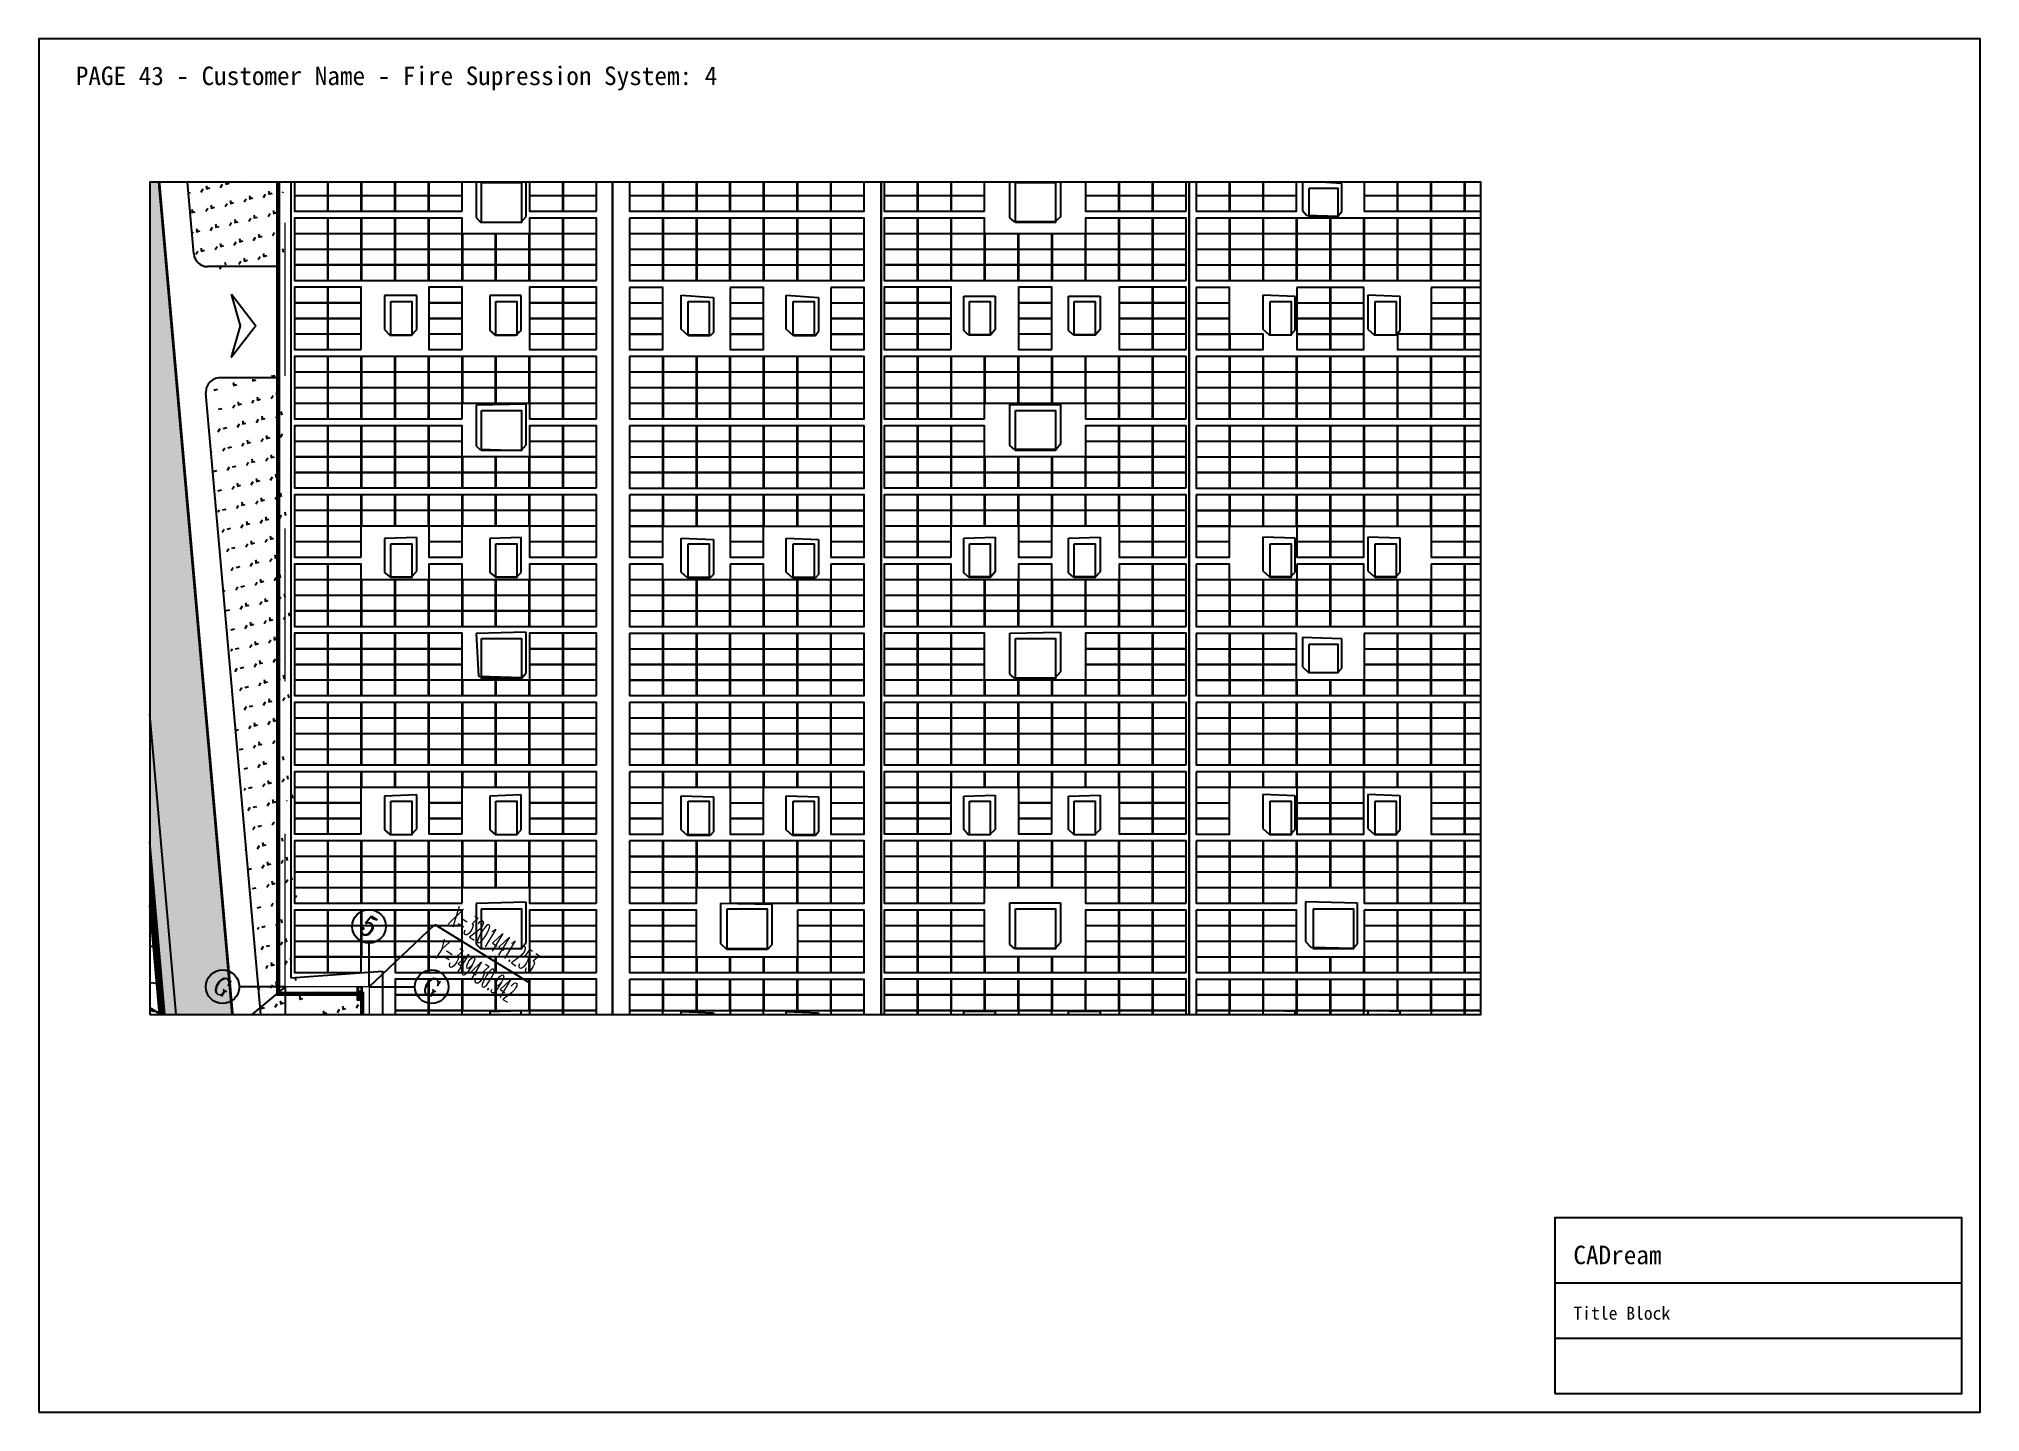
# Paper-space layout 'Layout1' of a CAD drawing. Header units: metres, sheet in millimetres. Extents: x 0 to 420, y 0 to 297.
# The model-space entities are those that its viewports show. They can reach past a viewport. Long polylines and large blocks are cut down to what shows.
import ezdxf
from ezdxf.enums import TextEntityAlignment as Align

# ---------------------------------------------------------------- set-up
doc = ezdxf.new("R2010")
doc.units = ezdxf.units.M
for name, pattern in [('DASH', [0.35, 0.25, -0.1]), ('DASHED', [1.524, 1.27, -0.254]), ('DOTE', [2.42, 2, -0.2, 0.02, -0.2]), ('HIDDEN', [0.375, 0.25, -0.125]), ('X2', [10, 8, -2])]:
    doc.linetypes.add(name, pattern=pattern)
for name, color, linetype in [('-GRASS', 114, 'Continuous'), ('-建筑轮廓线', 7, 'Continuous'), ('-总图道路', 7, 'Continuous'), ('A-fence', 6, 'Continuous'), ('A-landscape', 41, 'Continuous'), ('AXIS', 7, 'Continuous'), ('AXIS_TEXT', 7, 'Continuous'), ('DIM_COOR', 7, 'Continuous'), ('MAP', 251, 'Continuous'), ('PUB_TEXT', 7, 'Continuous'), ('S_其它', 7, 'Continuous'), ('SHEET_BORDER', 8, 'Continuous'), ('SHEET_TEXT', 5, 'Continuous'), ('SHEET_TITLEBLOCK', 7, 'Continuous'), ('SHEET_VIEWPORT_FRAME', 6, 'Continuous'), ('农转用2000坐标', 6, 'Continuous'), ('单元区域外轮廓', 7, 'ByLayer'), ('屋脊线', 7, 'ByLayer'), ('组件', 7, 'ByLayer'), ('逆变器', 7, 'ByLayer'), ('阴影', 8, 'DASHED'), ('障碍物', 7, 'ByLayer')]:
    doc.layers.add(name, color=color, linetype=linetype)
doc.layers.add('DOTE', color=7, linetype='DOTE', lineweight=0)
doc.layers.add('X消防车道', color=6, linetype='HIDDEN', lineweight=18)
doc.styles.add('_TCH_AXIS', font='complex.shx', dxfattribs={"bigfont": 'gbcbig.shx'})
doc.styles.add('_TCH_DIM', font='SIMPLEX.shx', dxfattribs={"width": 0.6, "bigfont": 'GBCBIG.shx'})
doc.styles.add('等线体', font='simplex.shx', dxfattribs={"width": 0.6, "bigfont": 'hztxt.shx'})
doc.linetypes.add('FENCELINE2', pattern='A,0.25,-0.1,[132,ltypeshp.shx,S=0.1,R=0,X=-0.1,Y=0],-0.1,1', length=1.45)
pattern_1 = [(58.51216202, (-1970228605.7, -2547630934.4), (-329.70504027, 1372.03724668), [264.58066, -1731.01015]), (13.51216202, (-1970228605.7, -2547630934.4), (-329.705265, 1372.03818184), [264.58066, -1146.51615]), (103.51216202, (-1970228605.7, -2547630934.4), (-1372.03818184, -329.705265), [264.58066, -1146.51615])]

psp = doc.layouts.get("Layout1")

# ---------------------------------------------------------------- texts
at = {"layer": 'SHEET_TEXT'}
psp.add_text('PAGE 43 - Customer Name - Fire Supression System: 4', height=4, dxfattribs=at).set_placement((8, 287))

msp = doc.modelspace()

# ---------------------------------------------------------------- texts
at = {"layer": 'AXIS_TEXT', "style": '_TCH_AXIS'}
for s, height, p, p2 in [('5', 1398, (-82762, -108487, 10100), (-81968, -108974, 10100)), ('G', 1276, (-93274, -112707, 10100), (-92342, -113278, 10100)), ('G', 1276, (-78324, -112707, 10100), (-77392, -113278, 10100))]:
    msp.add_text(s, height=height, rotation=328.51216, dxfattribs=at).set_placement(p, p2, align=Align.FIT)
at = {"layer": 'PUB_TEXT', "style": '_TCH_DIM', "width": 0.423529}
for s, p in [('X=3201441.253', (-76410, -107945, 10100)), ('X=3201438.120', (-104529, -109139, 10100)), ('Y=349430.942', (-77428, -110297, 10100))]:
    msp.add_text(s, height=1487.5, rotation=328.51216, dxfattribs=at).set_placement(p)

# ---------------------------------------------------------------- blocks, each defined once
blk = doc.blocks.new('CADREAM_TITLEBLOCK_V1')
at = {"layer": 'SHEET_TITLEBLOCK'}
for p, q in [((0, 24), (88, 24)), ((0, 12), (88, 12))]:
    blk.add_line(p, q, dxfattribs=at)
blk.add_lwpolyline([(0, 0), (88, 0), (88, 38), (0, 38)], close=True, dxfattribs=at)
for s, height, p in [('CADream', 4, (4, 28)), ('Title Block', 2.8, (4, 16))]:
    blk.add_text(s, height=height, dxfattribs=at).set_placement(p)
blk = doc.blocks.new('*U5')
at = {"layer": '单元区域外轮廓', "color": 2}
for points in [[(-88500, 145849, 10100), (88500, 145849, 10100), (88500, -93851, 10100), (64900, -93851, 10100), (64901, -129651, 10100), (-82500, -129651, 10100), (-82500, -112951, 10100), (-88500, -112951, 10100), (-88500, 145849, 10100)], [(-88500, 145849, 10600), (88500, 145849, 10600), (88500, -93851, 10600), (64900, -93851, 10600), (64901, -129651, 10600), (-82500, -129651, 10600), (-82500, -112951, 10600), (-88500, -112951, 10600), (-88500, 145849, 10600)]]:
    blk.add_polyline3d(points, close=True, dxfattribs=at)
at = {"flags": 1}
for tag in ['unit_id', 'unit_name', 'parapet_height', 'ground_elevation', 'is_enable_parapet']:
    blk.add_attdef(tag, (0, 0), '', height=2.5, dxfattribs=at)
blk = doc.blocks.new('*U6')
at = {"layer": '屋脊线', "color": 30}
for p, q in [((-88500, 145849, 10100), (-88500, -112951, 10100)), ((-64596, -129651, 8900), (-64600, 145849, 8900)), ((-45396, -129651, 10100), (-45400, 145849, 10100)), ((-23396, -129651, 8900), (-23400, 145849, 8900)), ((-88500, -112951, 10100), (-82500, -112951, 9799)), ((-82500, -112951, 9799), (-82500, -129651, 9799))]:
    blk.add_line(p, q, dxfattribs=at)
at = {"flags": 1}
for tag in ['unit_id', 'unit_name']:
    blk.add_attdef(tag, (0, 0), '', height=2.5, dxfattribs=at)
blk = doc.blocks.new('*U25', base_point=(44, 18))
at = {"color": 0}
for p, q in [((0, 0), (87, 36)), ((57, 18), (82, 18)), ((57, 10), (82, 10))]:
    blk.add_line(p, q, dxfattribs=at)
blk.add_lwpolyline([(0, 0), (87, 0), (87, 36), (0, 36)], close=True, dxfattribs=at)
blk.add_lwpolyline([(5, 27, -0.6815), (16, 30), (26, 24, 0.6815), (37, 27)], format="xyb", dxfattribs=at)
blk = doc.blocks.new('*U55')
at = {"layer": '障碍物', "color": 1}
blk.add_polyline3d([(-72950, -63501, 10), (-71450, -63501, 10), (-71450, -65901, 10), (-72950, -65901, 10)], close=True, dxfattribs=at)
at = {"flags": 1}
for tag in ['height', 'shape']:
    blk.add_attdef(tag, (0, 0), '', height=2.5, dxfattribs=at)
blk = doc.blocks.new('*U56')
at = {"layer": '障碍物', "color": 1}
blk.add_polyline3d([(-72950, -80801, 10), (-71450, -80801, 10), (-71450, -83201, 10), (-72950, -83201, 10)], close=True, dxfattribs=at)
at = {"flags": 1}
for tag in ['height', 'shape']:
    blk.add_attdef(tag, (0, 0), '', height=2.5, dxfattribs=at)
blk = doc.blocks.new('*U57')
at = {"layer": '障碍物', "color": 1}
blk.add_polyline3d([(-72950, -99201, 10), (-71450, -99201, 10), (-71450, -101601, 10), (-72950, -101601, 10)], close=True, dxfattribs=at)
at = {"flags": 1}
for tag in ['height', 'shape']:
    blk.add_attdef(tag, (0, 0), '', height=2.5, dxfattribs=at)
blk = doc.blocks.new('*U58')
at = {"layer": '障碍物', "color": 1}
blk.add_polyline3d([(-72950, -114601, 10), (-71450, -114601, 10), (-71450, -117001, 10), (-72950, -117001, 10)], close=True, dxfattribs=at)
at = {"flags": 1}
for tag in ['height', 'shape']:
    blk.add_attdef(tag, (0, 0), '', height=2.5, dxfattribs=at)
blk = doc.blocks.new('*U68')
at = {"layer": '障碍物', "color": 1}
blk.add_polyline3d([(-73960, -54981, 10), (-71100, -54981, 10), (-71100, -57842, 10), (-73960, -57842, 10)], close=True, dxfattribs=at)
at = {"flags": 1}
for tag in ['height', 'shape']:
    blk.add_attdef(tag, (0, 0), '', height=2.5, dxfattribs=at)
blk = doc.blocks.new('*U69')
at = {"layer": '障碍物', "color": 1}
blk.add_polyline3d([(-73960, -71271, 10), (-71100, -71271, 10), (-71100, -74132, 10), (-73960, -74132, 10)], close=True, dxfattribs=at)
at = {"flags": 1}
for tag in ['height', 'shape']:
    blk.add_attdef(tag, (0, 0), '', height=2.5, dxfattribs=at)
blk = doc.blocks.new('*U70')
at = {"layer": '障碍物', "color": 1}
blk.add_polyline3d([(-73960, -87561, 10), (-71100, -87561, 10), (-71100, -90422, 10), (-73960, -90422, 10)], close=True, dxfattribs=at)
at = {"flags": 1}
for tag in ['height', 'shape']:
    blk.add_attdef(tag, (0, 0), '', height=2.5, dxfattribs=at)
blk = doc.blocks.new('*U71')
at = {"layer": '障碍物', "color": 1}
blk.add_polyline3d([(-73960, -106871, 10), (-71100, -106871, 10), (-71100, -109732, 10), (-73960, -109732, 10)], close=True, dxfattribs=at)
at = {"flags": 1}
for tag in ['height', 'shape']:
    blk.add_attdef(tag, (0, 0), '', height=2.5, dxfattribs=at)
blk = doc.blocks.new('*U98')
at = {"layer": '障碍物', "color": 1}
blk.add_polyline3d([(-59200, -63501, 10), (-57700, -63501, 10), (-57700, -65901, 10), (-59200, -65901, 10)], close=True, dxfattribs=at)
at = {"flags": 1}
for tag in ['height', 'shape']:
    blk.add_attdef(tag, (0, 0), '', height=2.5, dxfattribs=at)
blk = doc.blocks.new('*U99')
at = {"layer": '障碍物', "color": 1}
blk.add_polyline3d([(-51700, -63501, 10), (-50200, -63501, 10), (-50200, -65901, 10), (-51700, -65901, 10)], close=True, dxfattribs=at)
at = {"flags": 1}
for tag in ['height', 'shape']:
    blk.add_attdef(tag, (0, 0), '', height=2.5, dxfattribs=at)
blk = doc.blocks.new('*U100')
at = {"layer": '障碍物', "color": 1}
blk.add_polyline3d([(-59200, -80801, 10), (-57700, -80801, 10), (-57700, -83201, 10), (-59200, -83201, 10)], close=True, dxfattribs=at)
at = {"flags": 1}
for tag in ['height', 'shape']:
    blk.add_attdef(tag, (0, 0), '', height=2.5, dxfattribs=at)
blk = doc.blocks.new('*U101')
at = {"layer": '障碍物', "color": 1}
blk.add_polyline3d([(-51700, -80801, 10), (-50200, -80801, 10), (-50200, -83201, 10), (-51700, -83201, 10)], close=True, dxfattribs=at)
at = {"flags": 1}
for tag in ['height', 'shape']:
    blk.add_attdef(tag, (0, 0), '', height=2.5, dxfattribs=at)
blk = doc.blocks.new('*U102')
at = {"layer": '障碍物', "color": 1}
blk.add_polyline3d([(-59200, -99201, 10), (-57700, -99201, 10), (-57700, -101601, 10), (-59200, -101601, 10)], close=True, dxfattribs=at)
at = {"flags": 1}
for tag in ['height', 'shape']:
    blk.add_attdef(tag, (0, 0), '', height=2.5, dxfattribs=at)
blk = doc.blocks.new('*U103')
at = {"layer": '障碍物', "color": 1}
blk.add_polyline3d([(-51700, -99201, 10), (-50200, -99201, 10), (-50200, -101601, 10), (-51700, -101601, 10)], close=True, dxfattribs=at)
at = {"flags": 1}
for tag in ['height', 'shape']:
    blk.add_attdef(tag, (0, 0), '', height=2.5, dxfattribs=at)
blk = doc.blocks.new('*U104')
at = {"layer": '障碍物', "color": 1}
blk.add_polyline3d([(-59200, -114601, 10), (-57700, -114601, 10), (-57700, -117001, 10), (-59200, -117001, 10)], close=True, dxfattribs=at)
at = {"flags": 1}
for tag in ['height', 'shape']:
    blk.add_attdef(tag, (0, 0), '', height=2.5, dxfattribs=at)
blk = doc.blocks.new('*U105')
at = {"layer": '障碍物', "color": 1}
blk.add_polyline3d([(-51700, -114601, 10), (-50200, -114601, 10), (-50200, -117001, 10), (-51700, -117001, 10)], close=True, dxfattribs=at)
at = {"flags": 1}
for tag in ['height', 'shape']:
    blk.add_attdef(tag, (0, 0), '', height=2.5, dxfattribs=at)
blk = doc.blocks.new('*U106')
at = {"layer": '障碍物', "color": 1}
blk.add_polyline3d([(-56410, -106871, 10), (-53550, -106871, 10), (-53550, -109732, 10), (-56410, -109732, 10)], close=True, dxfattribs=at)
at = {"flags": 1}
for tag in ['height', 'shape']:
    blk.add_attdef(tag, (0, 0), '', height=2.5, dxfattribs=at)
blk = doc.blocks.new('*U133')
at = {"layer": '障碍物', "color": 1}
blk.add_polyline3d([(-39100, -63501, 10), (-37600, -63501, 10), (-37600, -65901, 10), (-39100, -65901, 10)], close=True, dxfattribs=at)
at = {"flags": 1}
for tag in ['height', 'shape']:
    blk.add_attdef(tag, (0, 0), '', height=2.5, dxfattribs=at)
blk = doc.blocks.new('*U134')
at = {"layer": '障碍物', "color": 1}
blk.add_polyline3d([(-31600, -63501, 10), (-30100, -63501, 10), (-30100, -65901, 10), (-31600, -65901, 10)], close=True, dxfattribs=at)
at = {"flags": 1}
for tag in ['height', 'shape']:
    blk.add_attdef(tag, (0, 0), '', height=2.5, dxfattribs=at)
blk = doc.blocks.new('*U135')
at = {"layer": '障碍物', "color": 1}
blk.add_polyline3d([(-39100, -80801, 10), (-37600, -80801, 10), (-37600, -83201, 10), (-39100, -83201, 10)], close=True, dxfattribs=at)
at = {"flags": 1}
for tag in ['height', 'shape']:
    blk.add_attdef(tag, (0, 0), '', height=2.5, dxfattribs=at)
blk = doc.blocks.new('*U136')
at = {"layer": '障碍物', "color": 1}
blk.add_polyline3d([(-31600, -80801, 10), (-30100, -80801, 10), (-30100, -83201, 10), (-31600, -83201, 10)], close=True, dxfattribs=at)
at = {"flags": 1}
for tag in ['height', 'shape']:
    blk.add_attdef(tag, (0, 0), '', height=2.5, dxfattribs=at)
blk = doc.blocks.new('*U137')
at = {"layer": '障碍物', "color": 1}
blk.add_polyline3d([(-39100, -99201, 10), (-37600, -99201, 10), (-37600, -101601, 10), (-39100, -101601, 10)], close=True, dxfattribs=at)
at = {"flags": 1}
for tag in ['height', 'shape']:
    blk.add_attdef(tag, (0, 0), '', height=2.5, dxfattribs=at)
blk = doc.blocks.new('*U138')
at = {"layer": '障碍物', "color": 1}
blk.add_polyline3d([(-31600, -99201, 10), (-30100, -99201, 10), (-30100, -101601, 10), (-31600, -101601, 10)], close=True, dxfattribs=at)
at = {"flags": 1}
for tag in ['height', 'shape']:
    blk.add_attdef(tag, (0, 0), '', height=2.5, dxfattribs=at)
blk = doc.blocks.new('*U139')
at = {"layer": '障碍物', "color": 1}
blk.add_polyline3d([(-39100, -114601, 10), (-37600, -114601, 10), (-37600, -117001, 10), (-39100, -117001, 10)], close=True, dxfattribs=at)
at = {"flags": 1}
for tag in ['height', 'shape']:
    blk.add_attdef(tag, (0, 0), '', height=2.5, dxfattribs=at)
blk = doc.blocks.new('*U140')
at = {"layer": '障碍物', "color": 1}
blk.add_polyline3d([(-31600, -114601, 10), (-30100, -114601, 10), (-30100, -117001, 10), (-31600, -117001, 10)], close=True, dxfattribs=at)
at = {"flags": 1}
for tag in ['height', 'shape']:
    blk.add_attdef(tag, (0, 0), '', height=2.5, dxfattribs=at)
blk = doc.blocks.new('*U151')
at = {"layer": '障碍物', "color": 1}
blk.add_polyline3d([(-35810, -54981, 10), (-32950, -54981, 10), (-32950, -57842, 10), (-35810, -57842, 10)], close=True, dxfattribs=at)
at = {"flags": 1}
for tag in ['height', 'shape']:
    blk.add_attdef(tag, (0, 0), '', height=2.5, dxfattribs=at)
blk = doc.blocks.new('*U152')
at = {"layer": '障碍物', "color": 1}
blk.add_polyline3d([(-35810, -71271, 10), (-32950, -71271, 10), (-32950, -74132, 10), (-35810, -74132, 10)], close=True, dxfattribs=at)
at = {"flags": 1}
for tag in ['height', 'shape']:
    blk.add_attdef(tag, (0, 0), '', height=2.5, dxfattribs=at)
blk = doc.blocks.new('*U153')
at = {"layer": '障碍物', "color": 1}
blk.add_polyline3d([(-35810, -87561, 10), (-32950, -87561, 10), (-32950, -90422, 10), (-35810, -90422, 10)], close=True, dxfattribs=at)
at = {"flags": 1}
for tag in ['height', 'shape']:
    blk.add_attdef(tag, (0, 0), '', height=2.5, dxfattribs=at)
blk = doc.blocks.new('*U154')
at = {"layer": '障碍物', "color": 1}
blk.add_polyline3d([(-35810, -106871, 10), (-32950, -106871, 10), (-32950, -109732, 10), (-35810, -109732, 10)], close=True, dxfattribs=at)
at = {"flags": 1}
for tag in ['height', 'shape']:
    blk.add_attdef(tag, (0, 0), '', height=2.5, dxfattribs=at)
blk = doc.blocks.new('*U204')
at = {"layer": '障碍物', "color": 1}
blk.add_polyline3d([(-17600, -63501, 10), (-16100, -63501, 10), (-16100, -65901, 10), (-17600, -65901, 10)], close=True, dxfattribs=at)
at = {"flags": 1}
for tag in ['height', 'shape']:
    blk.add_attdef(tag, (0, 0), '', height=2.5, dxfattribs=at)
blk = doc.blocks.new('*U205')
at = {"layer": '障碍物', "color": 1}
blk.add_polyline3d([(-10100, -63501, 10), (-8600, -63501, 10), (-8600, -65901, 10), (-10100, -65901, 10)], close=True, dxfattribs=at)
at = {"flags": 1}
for tag in ['height', 'shape']:
    blk.add_attdef(tag, (0, 0), '', height=2.5, dxfattribs=at)
blk = doc.blocks.new('*U208')
at = {"layer": '障碍物', "color": 1}
blk.add_polyline3d([(-17600, -80801, 10), (-16100, -80801, 10), (-16100, -83201, 10), (-17600, -83201, 10)], close=True, dxfattribs=at)
at = {"flags": 1}
for tag in ['height', 'shape']:
    blk.add_attdef(tag, (0, 0), '', height=2.5, dxfattribs=at)
blk = doc.blocks.new('*U209')
at = {"layer": '障碍物', "color": 1}
blk.add_polyline3d([(-10100, -80801, 10), (-8600, -80801, 10), (-8600, -83201, 10), (-10100, -83201, 10)], close=True, dxfattribs=at)
at = {"flags": 1}
for tag in ['height', 'shape']:
    blk.add_attdef(tag, (0, 0), '', height=2.5, dxfattribs=at)
blk = doc.blocks.new('*U212')
at = {"layer": '障碍物', "color": 1}
blk.add_polyline3d([(-17600, -99201, 10), (-16100, -99201, 10), (-16100, -101601, 10), (-17600, -101601, 10)], close=True, dxfattribs=at)
at = {"flags": 1}
for tag in ['height', 'shape']:
    blk.add_attdef(tag, (0, 0), '', height=2.5, dxfattribs=at)
blk = doc.blocks.new('*U213')
at = {"layer": '障碍物', "color": 1}
blk.add_polyline3d([(-10100, -99201, 10), (-8600, -99201, 10), (-8600, -101601, 10), (-10100, -101601, 10)], close=True, dxfattribs=at)
at = {"flags": 1}
for tag in ['height', 'shape']:
    blk.add_attdef(tag, (0, 0), '', height=2.5, dxfattribs=at)
blk = doc.blocks.new('*U216')
at = {"layer": '障碍物', "color": 1}
blk.add_polyline3d([(-17600, -114601, 10), (-16100, -114601, 10), (-16100, -117001, 10), (-17600, -117001, 10)], close=True, dxfattribs=at)
at = {"flags": 1}
for tag in ['height', 'shape']:
    blk.add_attdef(tag, (0, 0), '', height=2.5, dxfattribs=at)
blk = doc.blocks.new('*U217')
at = {"layer": '障碍物', "color": 1}
blk.add_polyline3d([(-10100, -114601, 10), (-8600, -114601, 10), (-8600, -117001, 10), (-10100, -117001, 10)], close=True, dxfattribs=at)
at = {"flags": 1}
for tag in ['height', 'shape']:
    blk.add_attdef(tag, (0, 0), '', height=2.5, dxfattribs=at)
blk = doc.blocks.new('*U227')
at = {"layer": '障碍物', "color": 1}
blk.add_polyline3d([(-14801, -55390, 10), (-12758, -55390, 10), (-12758, -57433, 10), (-14801, -57433, 10)], close=True, dxfattribs=at)
at = {"flags": 1}
for tag in ['height', 'shape']:
    blk.add_attdef(tag, (0, 0), '', height=2.5, dxfattribs=at)
blk = doc.blocks.new('*U228')
at = {"layer": '障碍物', "color": 1}
blk.add_polyline3d([(-14801, -87970, 10), (-12758, -87970, 10), (-12758, -90013, 10), (-14801, -90013, 10)], close=True, dxfattribs=at)
at = {"flags": 1}
for tag in ['height', 'shape']:
    blk.add_attdef(tag, (0, 0), '', height=2.5, dxfattribs=at)
blk = doc.blocks.new('*U229')
at = {"layer": '障碍物', "color": 1}
blk.add_polyline3d([(-14510, -106871, 10), (-11650, -106871, 10), (-11650, -109732, 10), (-14510, -109732, 10)], close=True, dxfattribs=at)
at = {"flags": 1}
for tag in ['height', 'shape']:
    blk.add_attdef(tag, (0, 0), '', height=2.5, dxfattribs=at)
blk = doc.blocks.new('*U350')
at = {"layer": '障碍物', "color": 1}
blk.add_polyline3d([(-80450, -63501, 10), (-78950, -63501, 10), (-78950, -65901, 10), (-80450, -65901, 10)], close=True, dxfattribs=at)
at = {"flags": 1}
for tag in ['height', 'shape']:
    blk.add_attdef(tag, (0, 0), '', height=2.5, dxfattribs=at)
blk = doc.blocks.new('*U351')
at = {"layer": '障碍物', "color": 1}
blk.add_polyline3d([(-80450, -80801, 10), (-78950, -80801, 10), (-78950, -83201, 10), (-80450, -83201, 10)], close=True, dxfattribs=at)
at = {"flags": 1}
for tag in ['height', 'shape']:
    blk.add_attdef(tag, (0, 0), '', height=2.5, dxfattribs=at)
blk = doc.blocks.new('*U352')
at = {"layer": '障碍物', "color": 1}
blk.add_polyline3d([(-80450, -99201, 10), (-78950, -99201, 10), (-78950, -101601, 10), (-80450, -101601, 10)], close=True, dxfattribs=at)
at = {"flags": 1}
for tag in ['height', 'shape']:
    blk.add_attdef(tag, (0, 0), '', height=2.5, dxfattribs=at)
blk = doc.blocks.new('*U13')
at = {"layer": '组件', "color": 0}
blk.add_polyline3d([(0, 0, 0), (0, -110, 0), (238, -110, 13), (238, 0, 13)], close=True, dxfattribs=at)
at = {"flags": 1}
for tag in ['silicon-material', 'panel-length', 'panel-width', 'panel-height', 'mounting-hole-spacing1', 'mounting-hole-spacing2', 'userid', 'module-material', 'theme', 'name', 'vmpo', 'voco', 'pmax', 'company-name', 'note', 'id', 'impo', 'isco']:
    blk.add_attdef(tag, (0, 0), '', height=2.5, dxfattribs=at)
blk = doc.blocks.new('*U11')
at = {"layer": '组件', "color": 0}
blk.add_polyline3d([(0, 0, 0), (0, 110, 0), (-238, 110, 13), (-238, 0, 13)], close=True, dxfattribs=at)
at = {"flags": 1}
for tag in ['silicon-material', 'panel-length', 'panel-width', 'panel-height', 'mounting-hole-spacing1', 'mounting-hole-spacing2', 'userid', 'module-material', 'theme', 'name', 'vmpo', 'voco', 'pmax', 'company-name', 'note', 'id', 'impo', 'isco']:
    blk.add_attdef(tag, (0, 0), '', height=2.5, dxfattribs=at)
blk = doc.blocks.new('*U9')
at = {"layer": '组件', "color": 0}
blk.add_polyline3d([(0, 0, 0), (0, -110, 0), (238, -110, 15), (238, 0, 15)], close=True, dxfattribs=at)
at = {"flags": 1}
for tag in ['silicon-material', 'panel-length', 'panel-width', 'panel-height', 'mounting-hole-spacing1', 'mounting-hole-spacing2', 'userid', 'module-material', 'theme', 'name', 'vmpo', 'voco', 'pmax', 'company-name', 'note', 'id', 'impo', 'isco']:
    blk.add_attdef(tag, (0, 0), '', height=2.5, dxfattribs=at)
blk = doc.blocks.new('*U7')
at = {"layer": '组件', "color": 0}
blk.add_polyline3d([(0, 0, 0), (0, 110, 0), (-238, 110, 12), (-238, 0, 12)], close=True, dxfattribs=at)
at = {"flags": 1}
for tag in ['silicon-material', 'panel-length', 'panel-width', 'panel-height', 'mounting-hole-spacing1', 'mounting-hole-spacing2', 'userid', 'module-material', 'theme', 'name', 'vmpo', 'voco', 'pmax', 'company-name', 'note', 'id', 'impo', 'isco']:
    blk.add_attdef(tag, (0, 0), '', height=2.5, dxfattribs=at)
blk = doc.blocks.new('GC200')
at = {"linetype": 'Continuous', "const_width": 0.2, "flags": 128}
blk.add_lwpolyline([(-0.1, 0, 1), (0.1, 0, 1)], format="xyb", close=True, dxfattribs=at)

# ---------------------------------------------------------------- hatches: boundary and pattern name
at = {"layer": '-GRASS'}
h = msp.add_hatch(dxfattribs=at)
h.set_pattern_fill('GRASS', color=256, scale=500, angle=-31.48784)
h.set_pattern_definition(pattern_1)
h.paths.add_polyline_path([(-110827, 56236), (-111850, 56464), (-93881, -147449), (-92857, -147676)])
h = msp.add_hatch(dxfattribs=at)
h.set_pattern_fill('GRASS', color=256, scale=500, angle=-31.48784)
h.set_pattern_definition(pattern_1)
h.paths.add_polyline_path([(-88500, -9749), (-97881, -9749, 0.4401983), (-98877, -10837), (-94537, -60087, 0.3886933), (-93541, -60999), (-88500, -60999)])
h = msp.add_hatch(dxfattribs=at)
h.set_pattern_fill('GRASS', color=256, scale=500, angle=-31.48784)
h.set_pattern_definition(pattern_1)
h.paths.add_polyline_path([(-82500, -113129), (-88500, -113129), (-88500, -69129), (-92664, -69129, 0.4402036), (-93660, -70217), (-89188, -120967, 0.3886933), (-88192, -121879), (-82500, -121879)])
at = {"layer": 'A-landscape', "linetype": 'Continuous'}
h = msp.add_hatch(dxfattribs=at)
h.set_pattern_fill('毛石砌体', color=256, scale=300, angle=-31.48776, style=0)
h.set_pattern_definition([(328.51223736, (-1970227838.2, -2547631404.5), (6187.806834, 1486.9588376), [1350, -3150]), (328.51223736, (-1970225300.8, -2547632431), (6187.806834, 1486.9588376), [1125, -3375]), (328.51223736, (-1970225375, -2547632121.6), (6187.806834, 1486.9588376), [900, -3600]), (328.51223736, (-1970225938.7, -2547630457), (6187.806834, 1486.9588376), [675, -675, 900, -2250]), (328.51223736, (-1970225821, -2547630265.2), (6187.806834, 1486.9588376), [900, -225, 1125, -2250]), (328.51223736, (-1970227078, -2547628440), (6187.806834, 1486.9588376), [1125, -3375]), (328.51223736, (-1970223315, -2547630481), (6187.806834, 1486.9588376), [1125, -3375]), (58.51223736, (-1970228135.6, -2547630167), (-1486.9588376, 6187.806834), [675, -3825]), (58.51223736, (-1970225797, -2547627641.4), (-1486.9588376, 6187.806834), [450, -4050]), (58.51223736, (-1970227838.2, -2547631404.5), (-1486.9588376, 6187.806834), [675, -3825]), (58.51223736, (-1970225339, -2547628186), (-1486.9588376, 6187.806834), [225, -4275]), (58.51223736, (-1970226087.4, -2547629838.3), (-1486.9588376, 6187.806834), [675, -3825]), (58.51223736, (-1970226526.3, -2547631416.5), (-1486.9588376, 6187.806834), [1125, -3375]), (58.51223736, (-1970224497.3, -2547628965.3), (-1486.9588376, 6187.806834), [675, -3825]), (58.51223736, (-1970225053.7, -2547630735.3), (-1486.9588376, 6187.806834), [900, -3600]), (58.51223736, (-1970224862, -2547630853), (-1486.9588376, 6187.806834), [900, -3600]), (58.51223736, (-1970225536, -2547632814.7), (-1486.9588376, 6187.806834), [450, -4050]), (58.51223736, (-1970224607.6, -2547632591.7), (-1486.9588376, 6187.806834), [1125, -3375]), (13.51223736, (-1970227987, -2547630785.7), (2350.4239943, 3837.3828294), [1909.188, -4454.7729]), (13.51223736, (-1970227485.7, -2547630829), (2350.4239943, 3837.3828294), [954.594, -5409.3669]), (13.51223736, (-1970224466, -2547629776), (2350.4239943, 3837.3828294), [1272.79215, -5091.1686]), (13.51223736, (-1970224348.6, -2547629584), (2350.4239943, 3837.3828294), [954.594, -5409.3669]), (103.51223736, (-1970225926.7, -2547629145.2), (-3837.3828294, 2350.4239943), [318.1995, -6045.7614]), (103.51223736, (-1970227987, -2547630785.7), (-3837.3828294, 2350.4239943), [636.3945, -5727.5664]), (103.51223736, (-1970226130.6, -2547630339.6), (-3837.3828294, 2350.4239943), [636.3945, -5727.5664]), (103.51223736, (-1970224583.6, -2547629968), (-3837.3828294, 2350.4239943), [636.3945, -5727.5664]), (103.51223736, (-1970222962.3, -2547629905.5), (-3837.3828294, 2350.4239943), [954.594, -5409.3669]), (103.51223736, (-1970223080, -2547630097.4), (-3837.3828294, 2350.4239943), [636.3945, -5727.5664]), (103.51223736, (-1970223036.7, -2547629596), (-3837.3828294, 2350.4239943), [636.3945, -5727.5664]), (103.51223736, (-1970226303.3, -2547632344.6), (-3837.3828294, 2350.4239943), [954.594, -5409.3669]), (355.07728856, (-1970223741.8, -2547630747.3), (3837.3828182, -2350.4239853), [503.1, -9559.2057]), (355.07728856, (-1970225288.8, -2547631119), (3837.3828182, -2350.4239853), [503.1, -9559.2057]), (355.07728856, (-1970225926.7, -2547629145.2), (3837.3828182, -2350.4239853), [1006.2, -9056.1057]), (355.07728856, (-1970225147.2, -2547628303.4), (3837.3828182, -2350.4239853), [1006.2, -9056.1057]), (355.07728856, (-1970225734.8, -2547629262.7), (3837.3828182, -2350.4239853), [1006.2, -9056.1057]), (355.07728856, (-1970222962.3, -2547629905.5), (3837.3828182, -2350.4239853), [1006.2, -9056.1057]), (355.07728856, (-1970227783, -2547629591.3), (3837.3828182, -2350.4239853), [1509.345, -8552.9607]), (355.07728856, (-1970227665.5, -2547629399.4), (3837.3828182, -2350.4239853), [1509.345, -8552.9607]), (355.07728856, (-1970226725.4, -2547627864.5), (3837.3828182, -2350.4239853), [1509.345, -8552.9607]), (31.94718618, (-1970224924.2, -2547629231.6), (2351.3384158, 3837.9530549), [503.1, -9559.2]), (31.94718618, (-1970223314.9, -2547630481.1), (2351.3384158, 3837.9530549), [503.1, -6036.6, 1006.2, -2515.5]), (31.94718618, (-1970223933.7, -2547630629.8), (2350.4239823, 3837.3828247), [1006.2, -9056.1057]), (31.94718618, (-1970226001, -2547628835.8), (2350.4239823, 3837.3828247), [1006.2, -9056.1057]), (31.94718618, (-1970226193, -2547628718.3), (2350.4239823, 3837.3828247), [1006.2, -9056.1057]), (31.94718618, (-1970224614.8, -2547629157.2), (2350.4239823, 3837.3828247), [1509.345, -8552.9607]), (85.07728856, (-1970226161.8, -2547629529), (2350.4239853, 3837.3828182), [503.1, -9559.2057]), (85.07728856, (-1970223902.5, -2547631440.5), (2350.4239853, 3837.3828182), [503.1, -9559.2057]), (85.07728856, (-1970225375.1, -2547632121.6), (2350.4239853, 3837.3828182), [1006.2, -9056.1057]), (85.07728856, (-1970225449.4, -2547631812.2), (2350.4239853, 3837.3828182), [1006.2, -9056.1057]), (85.07728856, (-1970223420.4, -2547629361), (2350.4239853, 3837.3828182), [1006.2, -9056.1057]), (85.07728856, (-1970227665.5, -2547629399.4), (2350.4239853, 3837.3828182), [1006.2, -9056.1057]), (85.07728856, (-1970226687, -2547632109.6), (2350.4239853, 3837.3828182), [1509.345, -8552.9607]), (121.94718618, (-1970223933.7, -2547630629.8), (-3837.3828247, 2350.4239823), [1006.2, -9056.1057]), (121.94718618, (-1970223859.3, -2547630939.2), (-3837.3828247, 2350.4239823), [1006.2, -9056.1057]), (121.94718618, (-1970227912.6, -2547631095), (-3837.3828247, 2350.4239823), [503.1, -9559.2057]), (121.94718618, (-1970225821.2, -2547630265.2), (-3837.3828247, 2350.4239823), [503.1, -9559.2057]), (121.94718618, (-1970224348.6, -2547629584.1), (-3837.3828247, 2350.4239823), [503.1, -9559.2057])])
h.paths.add_polyline_path([(-107362, 7805), (-107754, 7704), (-93150, -158029), (-92783, -157629)])
at = {"layer": 'X消防车道'}
h = msp.add_hatch(dxfattribs=at)
h.set_pattern_fill('DOTS', color=8, scale=1000, angle=-31.48784)
h.set_pattern_definition([(328.51216202, (-1970228605.7, -2547630934.4), (1506.0502845, 939.1527315), [0, -1587.5])])
h.paths.add_polyline_path([(-93210, -143670, 0.3886963), (-80261, -155529), (-29868, -155529, 0.0729934), (-27282, -155149), (-24813, -154408, -0.0729934), (-22226, -154029), (83400, -154029, -0.4142154), (92400, -163029), (92400, -173022), (96400, -173176), (96400, -163029, 0.4142203), (83400, -150029), (-22813, -150029, 0.0729934), (-25400, -150408), (-27869, -151149, -0.0729934), (-30455, -151529), (-80261, -151529, -0.3886977), (-89226, -143319), (-114667, 145381, -0.4401983), (-105702, 155171), (86000, 155171, -0.414211), (95000, 146171, -0.1414481), (97000, 153099, 0.2576704), (86000, 159171), (-105702, 159171, 0.4401961), (-118651, 145030)])

# ---------------------------------------------------------------- linework, layer by layer
at = {"layer": '-建筑轮廓线', "const_width": 300, "elevation": 10100}
msp.add_lwpolyline([(88500, 145851), (-88500, 145851), (-88500, -112949), (-82500, -112949), (-82500, -129749), (-82800, -129749), (-82800, -145849), (65100, -145849), (65100, -129749), (64800, -129749), (64800, -93849), (88500, -93849)], close=True, dxfattribs=at)
at = {"layer": '-总图道路'}
for p, q in [((-92049, -156849, 10100), (-118710, 145698, 10100)), ((-94537, -60087, 10100), (-98877, -10837, 10100)), ((-88500, -60999, 10100), (-93541, -60999, 10100)), ((-88500, -68949, 10100), (-92664, -68949, 10100)), ((-89188, -120787, 10100), (-93660, -70037, 10100))]:
    msp.add_line(p, q, dxfattribs=at)
for centre, start, end in [((-93541, -59999, 10100), 185.03605, 270), ((-92664, -69949, 10100), 90, 185.03605)]:
    msp.add_arc(centre, 1000, start, end, dxfattribs=at)
at = {"layer": 'A-fence', "linetype": 'FENCELINE2', "ltscale": 0.0025}
msp.add_line((-119976, 148671, 10100), (-92966, -157829, 10100), dxfattribs=at)
at = {"layer": 'A-landscape', "linetype": 'Continuous', "elevation": 10100}
for points in [[(-93150, -158029), (-120177, 148671)], [(-92783, -157629), (-119775, 148671)]]:
    msp.add_lwpolyline(points, dxfattribs=at)
at = {"layer": 'AXIS'}
for p, q in [((-82000, -112449, 10100), (-82000, -109335, 10100)), ((-88000, -112449, 10100), (-91275, -112449, 10100)), ((-88000, -112449, 10100), (-88000, -115563, 10100)), ((-82000, -112449, 10100), (-78725, -112449, 10100))]:
    msp.add_line(p, q, dxfattribs=at)
for centre in [(-82000, -108135, 10100), (-92475, -112449, 10100), (-77525, -112449, 10100)]:
    msp.add_circle(centre, 1200, dxfattribs=at)
at = {"layer": 'DIM_COOR'}
for p, q in [((-82000, -112449, 10100), (-77303, -108013, 10100)), ((-77303, -108013, 10100), (-70493, -112184, 10100)), ((-93156, -116721, 10100), (-104803, -109587, 10100)), ((-88000, -112449, 10100), (-93156, -116721, 10100))]:
    msp.add_line(p, q, dxfattribs=at)
at = {"layer": 'DOTE', "ltscale": 0.0015}
for p, q in [((-88000, -112449, 10100), (-88000, 145351, 10100)), ((-82000, -112449, 10100), (-88000, -112449, 10100)), ((-82000, -112449, 10100), (-82000, -145249, 10100))]:
    msp.add_line(p, q, dxfattribs=at)
at = {"layer": 'MAP', "linetype": 'Continuous', "elevation": 10100, "flags": 128}
msp.add_lwpolyline([(90000, 198989), (-123978, 194084), (-92776, -159993), (90000, -167056)], close=True, dxfattribs=at)
at = {"layer": 'MAP', "linetype": 'Continuous', "elevation": 10100}
for points in [[(-98125, -99292), (-102256, -100165)], [(-98004, -100666), (-102153, -101257)], [(-97861, -102292), (-101748, -102690)], [(-97712, -103977), (-101871, -104268)], [(-97603, -105214), (-101786, -105181)], [(-97462, -106818), (-101651, -106617)], [(-97337, -108238), (-101544, -107761)], [(-97212, -109649), (-101441, -108853)], [(-96983, -112250), (-101170, -111749)], [(-96804, -114285), (-101039, -113779)]]:
    msp.add_lwpolyline(points, dxfattribs=at)
at = {"layer": 'S_其它', "elevation": 10100}
msp.add_lwpolyline([(-91833, -62968), (-90091, -65218), (-91833, -67468), (-91180, -65218), (-91833, -62968)], dxfattribs=at)
at = {"layer": 'X消防车道', "color": 8, "ltscale": 0.01}
for p, q in [((-93210, -143670, 10100), (-118822, 146961, 10100)), ((-89226, -143319, 10100), (-114667, 145381, 10100))]:
    msp.add_line(p, q, dxfattribs=at)
at = {"layer": '农转用2000坐标', "color": 1, "linetype": 'DASH', "ltscale": 0.01, "const_width": 500, "elevation": 10100}
msp.add_lwpolyline([(90000, 198989), (-123978, 194084), (-92776, -159993), (90000, -167056)], close=True, dxfattribs=at)
at = {"layer": '农转用2000坐标', "color": 5, "linetype": 'X2', "ltscale": 0.001, "const_width": 200, "elevation": 10100}
msp.add_lwpolyline([(85000, 193873), (-118529, 189207), (-88182, -155167), (85000, -161859)], close=True, dxfattribs=at)
at = {"layer": '单元区域外轮廓', "elevation": 10100}
msp.add_lwpolyline([(-88500, 145849), (88500, 145849), (88500, -93851), (64900, -93851), (64901, -129651), (-82500, -129651), (-82500, -112951), (-88500, -112951), (-88500, 145849)], dxfattribs=at)
at = {"layer": '屋脊线', "color": 30, "elevation": 8900}
for points in [[(-64600, 145849), (-64596, -129651)], [(-23400, 145849), (-23396, -129651)]]:
    msp.add_lwpolyline(points, dxfattribs=at)
at = {"layer": '屋脊线', "color": 2, "elevation": 10100}
msp.add_lwpolyline([(-45400, 145849), (-45396, -129651)], dxfattribs=at)
at = {"layer": '阴影', "linetype": 'DASHED'}
for points in [[(-64653, -129579, 8904), (-82461, -129580, 9798), (-82462, -112952, 9798), (-88497, -112871, 10101), (-88427, 145834, 10097), (-87607, 145834, 10056), (-87603, -111821, 10056), (-81046, -111337, 9727), (-81046, -127642, 9727), (-73743, -126997, 9360), (-74340, -126674, 9390), (-74340, -123687, 9390), (-70763, -123687, 9211), (-70837, -126674, 9214), (-64653, -126028, 8904), (-64653, -129579, 8904)], [(-70764, -57417, 9211), (-70764, -54511, 9211), (-74341, -54591, 9390), (-74341, -57497, 9390), (-74043, -57820, 9375), (-71137, -57820, 9229), (-70764, -57417, 9211)], [(-32978, -57807, 9424), (-35879, -57807, 9582), (-36202, -57509, 9599), (-36202, -54599, 9599), (-32575, -54525, 9402), (-32575, -57434, 9402), (-32978, -57807, 9424)], [(-12472, -57071, 9481), (-12472, -55053, 9481), (-15298, -54892, 9331), (-15298, -56991, 9331), (-15001, -57314, 9347), (-12770, -57394, 9465), (-12472, -57071, 9481)], [(-78588, -65489, 9603), (-78588, -63067, 9603), (-80898, -63067, 9719), (-80898, -65489, 9719), (-80525, -65892, 9701), (-78960, -65892, 9622), (-78588, -65489, 9603)], [(-71136, -65569, 9229), (-71136, -63067, 9229), (-73372, -63067, 9342), (-73372, -65569, 9342), (-72999, -65892, 9323), (-71509, -65892, 9248), (-71136, -65569, 9229)], [(-59696, -63049, 9207), (-57391, -63210, 9351), (-57391, -65712, 9351), (-57614, -65955, 9337), (-59176, -65955, 9240), (-59696, -65470, 9207), (-59696, -63049, 9207)], [(-52185, -63049, 9677), (-49880, -63210, 9821), (-49880, -65632, 9821), (-50103, -65954, 9807), (-51664, -65954, 9709), (-52185, -65470, 9677), (-52185, -63049, 9677)], [(-37571, -65864, 9674), (-39183, -65864, 9762), (-39505, -65565, 9780), (-39505, -63104, 9780), (-37249, -63104, 9657), (-37249, -65491, 9657), (-37571, -65864, 9674)], [(-30077, -65864, 9265), (-31689, -65864, 9353), (-32011, -65565, 9371), (-32011, -63103, 9371), (-29755, -63103, 9248), (-29755, -65491, 9248), (-30077, -65864, 9265)], [(-15819, -65547, 9303), (-15819, -63125, 9303), (-18124, -63045, 9181), (-18124, -65466, 9181), (-17678, -65870, 9205), (-16116, -65870, 9288), (-15819, -65547, 9303)], [(-8307, -65547, 9702), (-8307, -63125, 9702), (-10613, -63045, 9580), (-10613, -65466, 9580), (-10166, -65870, 9603), (-8605, -65870, 9686), (-8307, -65547, 9702)], [(-70764, -73722, 9211), (-70764, -70816, 9211), (-74340, -70897, 9390), (-74340, -73803, 9390), (-74117, -74045, 9379), (-71136, -74125, 9229), (-70764, -73722, 9211)], [(-32897, -74069, 9419), (-35879, -74070, 9582), (-36201, -73771, 9599), (-36201, -70862, 9599), (-32575, -70862, 9402), (-32575, -73696, 9402), (-32897, -74069, 9419)], [(-78587, -82763, 9603), (-78587, -80341, 9603), (-80897, -80422, 9719), (-80897, -82843, 9719), (-80525, -83166, 9701), (-78960, -83166, 9622), (-78587, -82763, 9603)], [(-71136, -82843, 9229), (-71136, -80341, 9229), (-73372, -80422, 9342), (-73372, -82843, 9342), (-72999, -83166, 9323), (-71434, -83166, 9244), (-71136, -82843, 9229)], [(-59696, -80403, 9207), (-57391, -80484, 9351), (-57391, -82986, 9351), (-57614, -83228, 9337), (-59250, -83228, 9235), (-59696, -82825, 9207), (-59696, -80403, 9207)], [(-52185, -80403, 9677), (-49879, -80484, 9821), (-49879, -82986, 9821), (-50102, -83228, 9807), (-51739, -83228, 9705), (-52185, -82825, 9677), (-52185, -80403, 9677)], [(-37571, -83171, 9674), (-39183, -83171, 9762), (-39505, -82872, 9780), (-39505, -80411, 9780), (-37249, -80336, 9657), (-37249, -82798, 9657), (-37571, -83171, 9674)], [(-30077, -83170, 9265), (-31689, -83171, 9353), (-32011, -82872, 9371), (-32011, -80410, 9371), (-29755, -80336, 9248), (-29755, -82797, 9248), (-30077, -83170, 9265)], [(-15818, -82821, 9303), (-15818, -80399, 9303), (-18124, -80319, 9181), (-18124, -82740, 9181), (-17678, -83144, 9205), (-16116, -83144, 9288), (-15818, -82821, 9303)], [(-8307, -82821, 9702), (-8307, -80399, 9702), (-10612, -80318, 9580), (-10612, -82740, 9580), (-10166, -83144, 9603), (-8604, -83144, 9686), (-8307, -82821, 9702)], [(-70763, -90027, 9211), (-70764, -87121, 9211), (-74340, -87202, 9390), (-74191, -90269, 9383), (-71062, -90350, 9226), (-70763, -90027, 9211)], [(-32978, -90407, 9424), (-35879, -90407, 9582), (-36201, -90108, 9599), (-36201, -87199, 9599), (-32575, -87124, 9402), (-32575, -89959, 9402), (-32978, -90407, 9424)], [(-12472, -89682, 9481), (-12472, -87583, 9481), (-15298, -87503, 9331), (-15298, -89601, 9331), (-14852, -90005, 9355), (-12769, -90005, 9465), (-12472, -89682, 9481)], [(-78587, -101167, 9603), (-78587, -98745, 9603), (-80897, -98826, 9719), (-80897, -101247, 9719), (-80524, -101570, 9701), (-78960, -101570, 9622), (-78587, -101167, 9603)], [(-71136, -101247, 9229), (-71136, -98745, 9229), (-73371, -98826, 9342), (-73371, -101247, 9342), (-72999, -101570, 9323), (-71434, -101570, 9244), (-71136, -101247, 9229)], [(-59696, -98807, 9207), (-57390, -98888, 9351), (-57390, -101390, 9351), (-57613, -101632, 9337), (-59249, -101632, 9235), (-59696, -101229, 9207), (-59696, -98807, 9207)], [(-52184, -98807, 9677), (-49879, -98888, 9821), (-49879, -101390, 9821), (-50102, -101632, 9807), (-51738, -101632, 9705), (-52184, -101229, 9677), (-52184, -98807, 9677)], [(-37651, -101597, 9679), (-39182, -101597, 9762), (-39505, -101224, 9780), (-39505, -98837, 9780), (-37248, -98762, 9657), (-37248, -101224, 9657), (-37651, -101597, 9679)], [(-30157, -101596, 9270), (-31608, -101596, 9349), (-32011, -101223, 9371), (-32011, -98836, 9371), (-29754, -98762, 9248), (-29754, -101223, 9248), (-30157, -101596, 9270)], [(-15818, -101225, 9303), (-15818, -98803, 9303), (-18124, -98723, 9181), (-18124, -101144, 9181), (-17677, -101548, 9205), (-16116, -101548, 9288), (-15818, -101225, 9303)], [(-8307, -101225, 9702), (-8307, -98803, 9702), (-10612, -98722, 9580), (-10612, -101144, 9580), (-10166, -101548, 9603), (-8604, -101548, 9686), (-8307, -101225, 9702)], [(-70763, -109319, 9211), (-70763, -106413, 9211), (-74340, -106494, 9390), (-74340, -109400, 9390), (-74042, -109723, 9375), (-71136, -109723, 9229), (-70763, -109319, 9211)], [(-56870, -106476, 9384), (-53226, -106556, 9612), (-53225, -109462, 9612), (-53523, -109785, 9593), (-56423, -109785, 9412), (-56870, -109381, 9384), (-56870, -106476, 9384)], [(-32977, -109728, 9424), (-35878, -109728, 9582), (-36201, -109429, 9599), (-36201, -106446, 9599), (-32575, -106445, 9402), (-32575, -109280, 9402), (-32977, -109728, 9424)], [(-11356, -109377, 9540), (-11356, -106471, 9540), (-15074, -106391, 9343), (-15074, -109216, 9343), (-14702, -109620, 9363), (-11653, -109700, 9525), (-11356, -109377, 9540)], [(-71136, -116664, 9229), (-71136, -114162, 9229), (-73371, -114243, 9342), (-73371, -116664, 9342), (-72998, -116987, 9323), (-71508, -116987, 9248), (-71136, -116664, 9229)], [(-59696, -114225, 9207), (-57390, -114305, 9351), (-57390, -116808, 9351), (-57613, -117050, 9337), (-59175, -117050, 9240), (-59695, -116566, 9207), (-59696, -114225, 9207)], [(-52184, -114225, 9677), (-49879, -114305, 9821), (-49879, -116727, 9821), (-50102, -117050, 9807), (-51664, -117050, 9709), (-52184, -116646, 9677), (-52184, -114225, 9677)], [(-37570, -116964, 9674), (-39182, -116964, 9762), (-39504, -116666, 9780), (-39504, -114204, 9780), (-37248, -114204, 9657), (-37248, -116591, 9657), (-37570, -116964, 9674)], [(-30076, -116964, 9265), (-31688, -116964, 9353), (-32010, -116665, 9371), (-32010, -114204, 9371), (-29754, -114204, 9248), (-29754, -116591, 9248), (-30076, -116964, 9265)], [(-15818, -116642, 9303), (-15818, -114221, 9303), (-18123, -114140, 9181), (-18123, -116561, 9181), (-17677, -116965, 9205), (-16115, -116965, 9288), (-15818, -116642, 9303)], [(-8306, -116642, 9702), (-8306, -114220, 9702), (-10612, -114140, 9580), (-10612, -116561, 9580), (-10166, -116965, 9603), (-8604, -116965, 9686), (-8306, -116642, 9702)]]:
    msp.add_polyline3d(points, close=True, dxfattribs=at)
at = {"layer": '障碍物', "elevation": 10300}
for points in [[(-73960, -54981), (-71100, -54981), (-71100, -57842), (-73960, -57842)], [(-35810, -54981), (-32950, -54981), (-32950, -57842), (-35810, -57842)], [(-14801, -55390), (-12758, -55390), (-12758, -57433), (-14801, -57433)], [(-73960, -71271), (-71100, -71271), (-71100, -74132), (-73960, -74132)], [(-35810, -71271), (-32950, -71271), (-32950, -74132), (-35810, -74132)], [(-73960, -87561), (-71100, -87561), (-71100, -90422), (-73960, -90422)], [(-35810, -87561), (-32950, -87561), (-32950, -90422), (-35810, -90422)], [(-14801, -87970), (-12758, -87970), (-12758, -90013), (-14801, -90013)], [(-73960, -106871), (-71100, -106871), (-71100, -109732), (-73960, -109732)], [(-56410, -106871), (-53550, -106871), (-53550, -109732), (-56410, -109732)], [(-35810, -106871), (-32950, -106871), (-32950, -109732), (-35810, -109732)], [(-14510, -106871), (-11650, -106871), (-11650, -109732), (-14510, -109732)]]:
    msp.add_lwpolyline(points, close=True, dxfattribs=at)
at = {"layer": '障碍物', "color": 4, "elevation": 10300}
for points in [[(-80450, -63501), (-78950, -63501), (-78950, -65901), (-80450, -65901)], [(-72950, -63501), (-71450, -63501), (-71450, -65901), (-72950, -65901)], [(-59200, -63501), (-57700, -63501), (-57700, -65901), (-59200, -65901)], [(-51700, -63501), (-50200, -63501), (-50200, -65901), (-51700, -65901)], [(-39100, -63501), (-37600, -63501), (-37600, -65901), (-39100, -65901)], [(-31600, -63501), (-30100, -63501), (-30100, -65901), (-31600, -65901)], [(-17600, -63501), (-16100, -63501), (-16100, -65901), (-17600, -65901)], [(-10100, -63501), (-8600, -63501), (-8600, -65901), (-10100, -65901)], [(-80450, -80801), (-78950, -80801), (-78950, -83201), (-80450, -83201)], [(-72950, -80801), (-71450, -80801), (-71450, -83201), (-72950, -83201)], [(-59200, -80801), (-57700, -80801), (-57700, -83201), (-59200, -83201)], [(-51700, -80801), (-50200, -80801), (-50200, -83201), (-51700, -83201)], [(-39100, -80801), (-37600, -80801), (-37600, -83201), (-39100, -83201)], [(-31600, -80801), (-30100, -80801), (-30100, -83201), (-31600, -83201)], [(-17600, -80801), (-16100, -80801), (-16100, -83201), (-17600, -83201)], [(-10100, -80801), (-8600, -80801), (-8600, -83201), (-10100, -83201)], [(-80450, -99201), (-78950, -99201), (-78950, -101601), (-80450, -101601)], [(-72950, -99201), (-71450, -99201), (-71450, -101601), (-72950, -101601)], [(-59200, -99201), (-57700, -99201), (-57700, -101601), (-59200, -101601)], [(-51700, -99201), (-50200, -99201), (-50200, -101601), (-51700, -101601)], [(-39100, -99201), (-37600, -99201), (-37600, -101601), (-39100, -101601)], [(-31600, -99201), (-30100, -99201), (-30100, -101601), (-31600, -101601)], [(-17600, -99201), (-16100, -99201), (-16100, -101601), (-17600, -101601)], [(-10100, -99201), (-8600, -99201), (-8600, -101601), (-10100, -101601)], [(-72950, -114601), (-71450, -114601), (-71450, -117001), (-72950, -117001)], [(-59200, -114601), (-57700, -114601), (-57700, -117001), (-59200, -117001)], [(-51700, -114601), (-50200, -114601), (-50200, -117001), (-51700, -117001)], [(-39100, -114601), (-37600, -114601), (-37600, -117001), (-39100, -117001)], [(-31600, -114601), (-30100, -114601), (-30100, -117001), (-31600, -117001)], [(-17600, -114601), (-16100, -114601), (-16100, -117001), (-17600, -117001)], [(-10100, -114601), (-8600, -114601), (-8600, -117001), (-10100, -117001)]]:
    msp.add_lwpolyline(points, close=True, dxfattribs=at)

# ---------------------------------------------------------------- block references
at = {"layer": 'MAP', "linetype": 'Continuous'}
ref = msp.add_blockref('GC200', (-101157, -111889, 107891), dxfattribs=dict(at, xscale=500, yscale=500, zscale=500, rotation=328.5121620192327))
ref.add_attrib('height', '97.79', dxfattribs={"layer": 'GCD', "linetype": 'Continuous', "height": 1000, "rotation": 328.51216, "style": '等线体', "width": 0.8}).set_placement((-100645, -112202, 107891), align=Align.MIDDLE_LEFT)
at = {"layer": '单元区域外轮廓'}
msp.add_blockref('*U5', (0, 0), dxfattribs=at)
at = {"layer": '屋脊线'}
msp.add_blockref('*U6', (0, 0), dxfattribs=at)
at = {"layer": '组件', "color": 5, "xscale": 10, "yscale": 10, "zscale": 10}
for name, p in [('*U7', (-84961, -54807, 10023)), ('*U7', (-82560, -54807, 9902)), ('*U7', (-80159, -54807, 9781)), ('*U7', (-77758, -54807, 9661)), ('*U7', (-75357, -54807, 9540)), ('*U7', (-68154, -54807, 9179)), ('*U7', (-65753, -54807, 9058)), ('*U9', (-63385, -53711, 9076)), ('*U9', (-60986, -53711, 9226)), ('*U9', (-58587, -53711, 9376)), ('*U9', (-56187, -53711, 9526)), ('*U9', (-53788, -53711, 9676)), ('*U9', (-51389, -53711, 9826)), ('*U9', (-48989, -53711, 9975)), ('*U11', (-42809, -54807, 10059)), ('*U11', (-40409, -54807, 9928)), ('*U11', (-38008, -54807, 9797)), ('*U11', (-28406, -54807, 9273)), ('*U11', (-26006, -54807, 9142)), ('*U11', (-23606, -54807, 9011)), ('*U13', (-22890, -53711, 9027)), ('*U13', (-20490, -53711, 9154)), ('*U13', (-18089, -53711, 9282)), ('*U13', (-15689, -53711, 9409)), ('*U13', (-13288, -53711, 9537)), ('*U13', (-10887, -53711, 9664)), ('*U13', (-8487, -53711, 9792)), ('*U13', (-6086, -53711, 9919)), ('*U13', (-3685, -53711, 10047)), ('*U7', (-84961, -55923, 10023)), ('*U7', (-82560, -55923, 9902)), ('*U7', (-80159, -55923, 9781)), ('*U7', (-77758, -55923, 9661)), ('*U7', (-75357, -55923, 9540)), ('*U7', (-68154, -55923, 9179)), ('*U7', (-65753, -55923, 9058)), ('*U9', (-63385, -54827, 9076)), ('*U9', (-60986, -54827, 9226)), ('*U9', (-58587, -54827, 9376)), ('*U9', (-56187, -54827, 9526)), ('*U9', (-53788, -54827, 9676)), ('*U9', (-51389, -54827, 9826)), ('*U9', (-48989, -54827, 9975)), ('*U11', (-42809, -55923, 10059)), ('*U11', (-40409, -55923, 9928)), ('*U11', (-38008, -55923, 9797)), ('*U11', (-28406, -55923, 9273)), ('*U11', (-26006, -55923, 9142)), ('*U11', (-23606, -55923, 9011)), ('*U13', (-22890, -54827, 9027)), ('*U13', (-20490, -54827, 9154)), ('*U13', (-18089, -54827, 9282)), ('*U13', (-10887, -54827, 9664)), ('*U13', (-8487, -54827, 9792)), ('*U13', (-6086, -54827, 9919)), ('*U13', (-3685, -54827, 10047)), ('*U7', (-84961, -57039, 10023)), ('*U7', (-82560, -57039, 9902)), ('*U7', (-80159, -57039, 9781)), ('*U7', (-77758, -57039, 9661)), ('*U7', (-75357, -57039, 9540)), ('*U7', (-68154, -57039, 9179)), ('*U7', (-65753, -57039, 9058)), ('*U9', (-63385, -55943, 9076)), ('*U9', (-60986, -55943, 9226)), ('*U9', (-58587, -55943, 9376)), ('*U9', (-56187, -55943, 9526)), ('*U9', (-53788, -55943, 9676)), ('*U9', (-51389, -55943, 9826)), ('*U9', (-48989, -55943, 9975)), ('*U11', (-42809, -57039, 10059)), ('*U11', (-40409, -57039, 9928)), ('*U11', (-38008, -57039, 9797)), ('*U11', (-28406, -57039, 9273)), ('*U11', (-26006, -57039, 9142)), ('*U11', (-23606, -57039, 9011)), ('*U13', (-22890, -55943, 9027)), ('*U13', (-20490, -55943, 9154)), ('*U13', (-18089, -55943, 9282)), ('*U13', (-10887, -55943, 9664)), ('*U13', (-8487, -55943, 9792)), ('*U13', (-6086, -55943, 9919)), ('*U13', (-3685, -55943, 10047)), ('*U7', (-84961, -58635, 10023)), ('*U7', (-82560, -58635, 9902)), ('*U7', (-80159, -58635, 9781)), ('*U7', (-77758, -58635, 9661)), ('*U7', (-75357, -58635, 9540)), ('*U7', (-68154, -58635, 9179)), ('*U7', (-65753, -58635, 9058)), ('*U9', (-63385, -57539, 9076)), ('*U9', (-60986, -57539, 9226)), ('*U9', (-58587, -57539, 9376)), ('*U9', (-56187, -57539, 9526)), ('*U9', (-53788, -57539, 9676)), ('*U9', (-51389, -57539, 9825)), ('*U9', (-48989, -57539, 9975)), ('*U11', (-42809, -58635, 10059)), ('*U11', (-40409, -58635, 9928)), ('*U11', (-38008, -58635, 9797)), ('*U11', (-28406, -58635, 9273)), ('*U11', (-26006, -58635, 9142)), ('*U11', (-23606, -58635, 9011)), ('*U13', (-22890, -57539, 9027)), ('*U13', (-20490, -57539, 9154)), ('*U13', (-18089, -57539, 9282)), ('*U13', (-15689, -57539, 9409)), ('*U13', (-13288, -57539, 9537)), ('*U13', (-10887, -57539, 9664)), ('*U13', (-8487, -57539, 9792)), ('*U13', (-6086, -57539, 9919)), ('*U13', (-3685, -57539, 10047)), ('*U7', (-84961, -59751, 10023)), ('*U7', (-82560, -59751, 9902)), ('*U7', (-80159, -59751, 9781)), ('*U7', (-77758, -59751, 9661)), ('*U7', (-75357, -59751, 9540)), ('*U7', (-72956, -59751, 9420)), ('*U7', (-70555, -59751, 9299)), ('*U7', (-68154, -59751, 9179)), ('*U7', (-65753, -59751, 9058)), ('*U9', (-63385, -58655, 9076)), ('*U9', (-60986, -58655, 9226)), ('*U9', (-58587, -58655, 9376)), ('*U9', (-56187, -58655, 9526)), ('*U9', (-53788, -58655, 9676)), ('*U9', (-51389, -58655, 9825)), ('*U9', (-48989, -58655, 9975)), ('*U11', (-42809, -59751, 10059)), ('*U11', (-40409, -59751, 9928)), ('*U11', (-38008, -59751, 9797)), ('*U11', (-35608, -59751, 9666)), ('*U11', (-33207, -59751, 9535)), ('*U11', (-30807, -59751, 9404)), ('*U11', (-28406, -59751, 9273)), ('*U11', (-26006, -59751, 9142)), ('*U11', (-23606, -59751, 9011)), ('*U13', (-22890, -58655, 9027)), ('*U13', (-20490, -58655, 9154)), ('*U13', (-18089, -58655, 9282)), ('*U13', (-15689, -58655, 9409)), ('*U13', (-13288, -58655, 9537)), ('*U13', (-10887, -58655, 9664)), ('*U13', (-8487, -58655, 9792)), ('*U13', (-6086, -58655, 9919)), ('*U13', (-3685, -58655, 10047)), ('*U7', (-84961, -60867, 10023)), ('*U7', (-84961, -61983, 10023)), ('*U7', (-82560, -60867, 9902)), ('*U7', (-82560, -61983, 9902)), ('*U7', (-80159, -60867, 9781)), ('*U7', (-80159, -61983, 9781)), ('*U7', (-77758, -60867, 9661)), ('*U7', (-77758, -61983, 9661)), ('*U7', (-75357, -60867, 9540)), ('*U7', (-75357, -61983, 9540)), ('*U7', (-72956, -60867, 9420)), ('*U7', (-72956, -61983, 9420)), ('*U7', (-70555, -60867, 9299)), ('*U7', (-70555, -61983, 9299)), ('*U7', (-68154, -60867, 9179)), ('*U7', (-68154, -61983, 9179)), ('*U7', (-65753, -60867, 9058)), ('*U7', (-65753, -61983, 9058)), ('*U9', (-63385, -59771, 9076)), ('*U9', (-63385, -60887, 9076)), ('*U9', (-60986, -59771, 9226)), ('*U9', (-60986, -60887, 9226)), ('*U9', (-58587, -59771, 9376)), ('*U9', (-58587, -60887, 9376)), ('*U9', (-56187, -59771, 9526)), ('*U9', (-56187, -60887, 9526)), ('*U9', (-53788, -59771, 9676)), ('*U9', (-53788, -60887, 9676)), ('*U9', (-51389, -59771, 9825)), ('*U9', (-51389, -60887, 9825)), ('*U9', (-48989, -59771, 9975)), ('*U9', (-48989, -60887, 9975)), ('*U11', (-42809, -60867, 10059)), ('*U11', (-42809, -61983, 10059)), ('*U11', (-40409, -60867, 9928)), ('*U11', (-40409, -61983, 9928)), ('*U11', (-38008, -60867, 9797)), ('*U11', (-38008, -61983, 9797)), ('*U11', (-35608, -60867, 9666)), ('*U11', (-35608, -61983, 9666)), ('*U11', (-33207, -60867, 9535)), ('*U11', (-33207, -61983, 9535)), ('*U11', (-30807, -60867, 9404)), ('*U11', (-30807, -61983, 9404)), ('*U11', (-28406, -60867, 9273)), ('*U11', (-28406, -61983, 9273)), ('*U11', (-26006, -60867, 9142)), ('*U11', (-26006, -61983, 9142)), ('*U11', (-23606, -60867, 9011)), ('*U11', (-23606, -61983, 9011)), ('*U13', (-22890, -59771, 9027)), ('*U13', (-22890, -60887, 9027)), ('*U13', (-20490, -59771, 9154)), ('*U13', (-20490, -60887, 9154)), ('*U13', (-18089, -59771, 9282)), ('*U13', (-18089, -60887, 9282)), ('*U13', (-15689, -59771, 9409)), ('*U13', (-15689, -60887, 9409)), ('*U13', (-13288, -59771, 9537)), ('*U13', (-13288, -60887, 9537)), ('*U13', (-10887, -59771, 9664)), ('*U13', (-10887, -60887, 9664)), ('*U13', (-8487, -59771, 9792)), ('*U13', (-8487, -60887, 9792)), ('*U13', (-6086, -59771, 9919)), ('*U13', (-6086, -60887, 9919)), ('*U13', (-3685, -59771, 10047)), ('*U13', (-3685, -60887, 10047)), ('*U7', (-84961, -63579, 10023)), ('*U7', (-84961, -64695, 10023)), ('*U7', (-82560, -63579, 9902)), ('*U7', (-82560, -64695, 9902)), ('*U7', (-75357, -63579, 9540)), ('*U7', (-75357, -64695, 9540)), ('*U7', (-68154, -63579, 9179)), ('*U7', (-68154, -64695, 9179)), ('*U7', (-65753, -63579, 9058)), ('*U7', (-65753, -64695, 9058)), ('*U9', (-63385, -62483, 9076)), ('*U9', (-63385, -63599, 9076)), ('*U9', (-56187, -62483, 9526)), ('*U9', (-56187, -63599, 9526)), ('*U9', (-48989, -62483, 9975)), ('*U9', (-48989, -63599, 9975)), ('*U11', (-42809, -63579, 10059)), ('*U11', (-42809, -64695, 10059)), ('*U11', (-40409, -63579, 9928)), ('*U11', (-40409, -64695, 9928)), ('*U11', (-33207, -63579, 9535)), ('*U11', (-33207, -64695, 9535)), ('*U11', (-26006, -63579, 9142)), ('*U11', (-26006, -64695, 9142)), ('*U11', (-23606, -63579, 9011)), ('*U11', (-23606, -64695, 9011)), ('*U13', (-22890, -62483, 9027)), ('*U13', (-22890, -63599, 9027)), ('*U13', (-15689, -62483, 9409)), ('*U13', (-15689, -63599, 9409)), ('*U13', (-13288, -62483, 9537)), ('*U13', (-13288, -63599, 9537)), ('*U13', (-6086, -62483, 9919)), ('*U13', (-6086, -63599, 9919)), ('*U13', (-3685, -62483, 10047)), ('*U13', (-3685, -63599, 10047)), ('*U7', (-84961, -65811, 10023)), ('*U7', (-82560, -65811, 9902)), ('*U7', (-75357, -65811, 9540)), ('*U7', (-68154, -65811, 9179)), ('*U7', (-65753, -65811, 9058)), ('*U9', (-63385, -64715, 9076)), ('*U9', (-56187, -64715, 9526)), ('*U9', (-48989, -64715, 9975)), ('*U11', (-42809, -65811, 10059)), ('*U11', (-40409, -65811, 9928)), ('*U11', (-33207, -65811, 9535)), ('*U11', (-26006, -65811, 9142)), ('*U11', (-23606, -65811, 9011)), ('*U13', (-22890, -64715, 9027)), ('*U13', (-15689, -64715, 9409)), ('*U13', (-13288, -64715, 9537)), ('*U13', (-6086, -64715, 9919)), ('*U13', (-3685, -64715, 10047)), ('*U7', (-84961, -66927, 10023)), ('*U7', (-82560, -66927, 9902)), ('*U7', (-75357, -66927, 9540)), ('*U7', (-68154, -66927, 9179)), ('*U7', (-65753, -66927, 9058)), ('*U9', (-63385, -65831, 9076)), ('*U9', (-56187, -65831, 9526)), ('*U9', (-48989, -65831, 9975)), ('*U11', (-42809, -66927, 10059)), ('*U11', (-40409, -66927, 9928)), ('*U11', (-33207, -66927, 9535)), ('*U11', (-26006, -66927, 9142)), ('*U11', (-23606, -66927, 9011)), ('*U13', (-22890, -65831, 9027)), ('*U13', (-20490, -65831, 9154)), ('*U13', (-15689, -65831, 9409)), ('*U13', (-13288, -65831, 9537)), ('*U13', (-8487, -65831, 9792)), ('*U13', (-6086, -65831, 9919)), ('*U13', (-3685, -65831, 10047)), ('*U7', (-84961, -68523, 10023)), ('*U7', (-82560, -68523, 9902)), ('*U7', (-80159, -68523, 9781)), ('*U7', (-77758, -68523, 9661)), ('*U7', (-75357, -68523, 9540)), ('*U7', (-72956, -68523, 9420)), ('*U7', (-70555, -68523, 9299)), ('*U7', (-68154, -68523, 9179)), ('*U7', (-65753, -68523, 9058)), ('*U9', (-63385, -67427, 9076)), ('*U9', (-60986, -67427, 9226)), ('*U9', (-58587, -67427, 9376)), ('*U9', (-56187, -67427, 9526)), ('*U9', (-53788, -67427, 9676)), ('*U9', (-51389, -67427, 9825)), ('*U9', (-48989, -67427, 9975)), ('*U11', (-42809, -68523, 10059)), ('*U11', (-40409, -68523, 9928)), ('*U11', (-38008, -68523, 9797)), ('*U11', (-35608, -68523, 9666)), ('*U11', (-33207, -68523, 9535)), ('*U11', (-30807, -68523, 9404)), ('*U11', (-28406, -68523, 9273)), ('*U11', (-26006, -68523, 9142)), ('*U11', (-23606, -68523, 9012)), ('*U13', (-22890, -67427, 9027)), ('*U13', (-20490, -67427, 9154)), ('*U13', (-18089, -67427, 9282)), ('*U13', (-15689, -67427, 9409)), ('*U13', (-13288, -67427, 9537)), ('*U13', (-10887, -67427, 9664)), ('*U13', (-8487, -67427, 9792)), ('*U13', (-6086, -67427, 9919)), ('*U13', (-3685, -67427, 10047)), ('*U7', (-84961, -69639, 10023)), ('*U7', (-82560, -69639, 9902)), ('*U7', (-80159, -69639, 9781)), ('*U7', (-77758, -69639, 9661)), ('*U7', (-75357, -69639, 9540)), ('*U7', (-72956, -69639, 9420)), ('*U7', (-70555, -69639, 9299)), ('*U7', (-68154, -69639, 9179)), ('*U7', (-65753, -69639, 9058)), ('*U9', (-63385, -68543, 9076)), ('*U9', (-60986, -68543, 9226)), ('*U9', (-58587, -68543, 9376)), ('*U9', (-56187, -68543, 9526)), ('*U9', (-53788, -68543, 9676)), ('*U9', (-51389, -68543, 9825)), ('*U9', (-48989, -68543, 9975)), ('*U11', (-42809, -69639, 10059)), ('*U11', (-40409, -69639, 9928)), ('*U11', (-38008, -69639, 9797)), ('*U11', (-35608, -69639, 9666)), ('*U11', (-33207, -69639, 9535)), ('*U11', (-30807, -69639, 9404)), ('*U11', (-28406, -69639, 9273)), ('*U11', (-26006, -69639, 9142)), ('*U11', (-23606, -69639, 9012)), ('*U13', (-22890, -68543, 9027)), ('*U13', (-20490, -68543, 9154)), ('*U13', (-18089, -68543, 9282)), ('*U13', (-15689, -68543, 9409)), ('*U13', (-13288, -68543, 9537)), ('*U13', (-10887, -68543, 9664)), ('*U13', (-8487, -68543, 9792)), ('*U13', (-6086, -68543, 9919)), ('*U13', (-3685, -68543, 10047)), ('*U7', (-84961, -70755, 10023)), ('*U7', (-82560, -70755, 9902)), ('*U7', (-80159, -70755, 9781)), ('*U7', (-77758, -70755, 9661)), ('*U7', (-75357, -70755, 9540)), ('*U7', (-72956, -70755, 9420)), ('*U7', (-70555, -70755, 9299)), ('*U7', (-68154, -70755, 9179)), ('*U7', (-65753, -70755, 9058)), ('*U9', (-63385, -69659, 9076)), ('*U9', (-60986, -69659, 9226)), ('*U9', (-58587, -69659, 9376)), ('*U9', (-56187, -69659, 9526)), ('*U9', (-53788, -69659, 9676)), ('*U9', (-51389, -69659, 9825)), ('*U9', (-48989, -69659, 9975)), ('*U11', (-42809, -70755, 10059)), ('*U11', (-40409, -70755, 9928)), ('*U11', (-38008, -70755, 9797)), ('*U11', (-35608, -70755, 9666)), ('*U11', (-33207, -70755, 9535)), ('*U11', (-30807, -70755, 9404)), ('*U11', (-28406, -70755, 9273)), ('*U11', (-26006, -70755, 9142)), ('*U11', (-23606, -70755, 9012)), ('*U13', (-22890, -69659, 9027)), ('*U13', (-20490, -69659, 9154)), ('*U13', (-18089, -69659, 9282)), ('*U13', (-15689, -69659, 9409)), ('*U13', (-13288, -69659, 9537)), ('*U13', (-10887, -69659, 9664)), ('*U13', (-8487, -69659, 9792)), ('*U13', (-6086, -69659, 9919)), ('*U13', (-3685, -69659, 10047)), ('*U7', (-84961, -71871, 10023)), ('*U7', (-82560, -71871, 9902)), ('*U7', (-80159, -71871, 9781)), ('*U7', (-77758, -71871, 9661)), ('*U7', (-75357, -71871, 9540)), ('*U7', (-68154, -71871, 9179)), ('*U7', (-65753, -71871, 9058)), ('*U9', (-63385, -70775, 9076)), ('*U9', (-60986, -70775, 9226)), ('*U9', (-58587, -70775, 9376)), ('*U9', (-56187, -70775, 9526)), ('*U9', (-53788, -70775, 9676)), ('*U9', (-51389, -70775, 9825)), ('*U9', (-48989, -70775, 9975)), ('*U11', (-42809, -71871, 10059)), ('*U11', (-40409, -71871, 9928)), ('*U11', (-38008, -71871, 9797)), ('*U11', (-28406, -71871, 9273)), ('*U11', (-26006, -71871, 9142)), ('*U11', (-23606, -71871, 9012)), ('*U13', (-22890, -70775, 9027)), ('*U13', (-20490, -70775, 9154)), ('*U13', (-18089, -70775, 9282)), ('*U13', (-15689, -70775, 9409)), ('*U13', (-13288, -70775, 9537)), ('*U13', (-10887, -70775, 9664)), ('*U13', (-8487, -70775, 9792)), ('*U13', (-6086, -70775, 9919)), ('*U13', (-3685, -70775, 10047)), ('*U7', (-84961, -73467, 10023)), ('*U7', (-84961, -74583, 10023)), ('*U7', (-82560, -73467, 9902)), ('*U7', (-82560, -74583, 9902)), ('*U7', (-80159, -73467, 9781)), ('*U7', (-80159, -74583, 9781)), ('*U7', (-77758, -73467, 9661)), ('*U7', (-77758, -74583, 9661)), ('*U7', (-75357, -73467, 9540)), ('*U7', (-75357, -74583, 9540)), ('*U7', (-68154, -73467, 9179)), ('*U7', (-68154, -74583, 9179)), ('*U7', (-65753, -73467, 9058)), ('*U7', (-65753, -74583, 9058)), ('*U9', (-63385, -72371, 9076)), ('*U9', (-63385, -73487, 9076)), ('*U9', (-60986, -72371, 9226)), ('*U9', (-60986, -73487, 9226)), ('*U9', (-58587, -72371, 9376)), ('*U9', (-58587, -73487, 9376)), ('*U9', (-56187, -72371, 9526)), ('*U9', (-56187, -73487, 9526)), ('*U9', (-53788, -72371, 9676)), ('*U9', (-53788, -73487, 9676)), ('*U9', (-51389, -72371, 9825)), ('*U9', (-51389, -73487, 9825)), ('*U9', (-48989, -72371, 9975)), ('*U9', (-48989, -73487, 9975)), ('*U11', (-42809, -73467, 10059)), ('*U11', (-42809, -74583, 10059)), ('*U11', (-40409, -73467, 9928)), ('*U11', (-40409, -74583, 9928)), ('*U11', (-38008, -73467, 9797)), ('*U11', (-38008, -74583, 9797)), ('*U11', (-28406, -73467, 9273)), ('*U11', (-28406, -74583, 9273)), ('*U11', (-26006, -73467, 9142)), ('*U11', (-26006, -74583, 9142)), ('*U11', (-23606, -73467, 9012)), ('*U11', (-23606, -74583, 9012)), ('*U13', (-22890, -72371, 9027)), ('*U13', (-22890, -73487, 9027)), ('*U13', (-20490, -72371, 9154)), ('*U13', (-20490, -73487, 9154)), ('*U13', (-18089, -72371, 9282)), ('*U13', (-18089, -73487, 9282)), ('*U13', (-15689, -72371, 9409)), ('*U13', (-15689, -73487, 9409)), ('*U13', (-13288, -72371, 9537)), ('*U13', (-13288, -73487, 9537)), ('*U13', (-10887, -72371, 9664)), ('*U13', (-10887, -73487, 9664)), ('*U13', (-8487, -72371, 9792)), ('*U13', (-8487, -73487, 9792)), ('*U13', (-6086, -72371, 9919)), ('*U13', (-6086, -73487, 9919)), ('*U13', (-3685, -72371, 10047)), ('*U13', (-3685, -73487, 10047)), ('*U7', (-84961, -75699, 10023)), ('*U7', (-82560, -75699, 9902)), ('*U7', (-80159, -75699, 9781)), ('*U7', (-77758, -75699, 9661)), ('*U7', (-75357, -75699, 9540)), ('*U7', (-72956, -75699, 9420)), ('*U7', (-70555, -75699, 9299)), ('*U7', (-68154, -75699, 9179)), ('*U7', (-65753, -75699, 9058)), ('*U9', (-63385, -74603, 9076)), ('*U9', (-60986, -74603, 9226)), ('*U9', (-58587, -74603, 9376)), ('*U9', (-56187, -74603, 9526)), ('*U9', (-53788, -74603, 9676)), ('*U9', (-51389, -74603, 9825)), ('*U9', (-48989, -74603, 9975)), ('*U11', (-42809, -75699, 10059)), ('*U11', (-40409, -75699, 9928)), ('*U11', (-38008, -75699, 9797)), ('*U11', (-35608, -75699, 9666)), ('*U11', (-33207, -75699, 9535)), ('*U11', (-30807, -75699, 9404)), ('*U11', (-28406, -75699, 9273)), ('*U11', (-26006, -75699, 9142)), ('*U11', (-23606, -75699, 9012)), ('*U13', (-22890, -74603, 9027)), ('*U13', (-20490, -74603, 9154)), ('*U13', (-18089, -74603, 9282)), ('*U13', (-15689, -74603, 9409)), ('*U13', (-13288, -74603, 9537)), ('*U13', (-10887, -74603, 9664)), ('*U13', (-8487, -74603, 9792)), ('*U13', (-6086, -74603, 9919)), ('*U13', (-3685, -74603, 10047)), ('*U7', (-84961, -76815, 10023)), ('*U7', (-82560, -76815, 9902)), ('*U7', (-80159, -76815, 9781)), ('*U7', (-77758, -76815, 9661)), ('*U7', (-75357, -76815, 9540)), ('*U7', (-72956, -76815, 9420)), ('*U7', (-70555, -76815, 9299)), ('*U7', (-68154, -76815, 9179)), ('*U7', (-65753, -76815, 9058)), ('*U9', (-63385, -75719, 9076)), ('*U9', (-60986, -75719, 9226)), ('*U9', (-58587, -75719, 9376)), ('*U9', (-56187, -75719, 9526)), ('*U9', (-53788, -75719, 9676)), ('*U9', (-51389, -75719, 9825)), ('*U9', (-48989, -75719, 9975)), ('*U11', (-42809, -76815, 10059)), ('*U11', (-40409, -76815, 9928)), ('*U11', (-38008, -76815, 9797)), ('*U11', (-35608, -76815, 9666)), ('*U11', (-33207, -76815, 9535)), ('*U11', (-30807, -76815, 9404)), ('*U11', (-28406, -76815, 9273)), ('*U11', (-26006, -76815, 9142)), ('*U11', (-23606, -76815, 9012)), ('*U13', (-22890, -75719, 9027)), ('*U13', (-20490, -75719, 9154)), ('*U13', (-18089, -75719, 9282)), ('*U13', (-15689, -75719, 9409)), ('*U13', (-13288, -75719, 9537)), ('*U13', (-10887, -75719, 9664)), ('*U13', (-8487, -75719, 9792)), ('*U13', (-6086, -75719, 9919)), ('*U13', (-3685, -75719, 10047)), ('*U7', (-84961, -78411, 10023)), ('*U7', (-82560, -78411, 9902)), ('*U7', (-80159, -78411, 9781)), ('*U7', (-77758, -78411, 9661)), ('*U7', (-75357, -78411, 9540)), ('*U7', (-72956, -78411, 9420)), ('*U7', (-70555, -78411, 9299)), ('*U7', (-68154, -78411, 9179)), ('*U7', (-65753, -78411, 9058)), ('*U9', (-63385, -77315, 9076)), ('*U9', (-60986, -77315, 9226)), ('*U9', (-58587, -77315, 9376)), ('*U9', (-56187, -77315, 9526)), ('*U9', (-53788, -77315, 9676)), ('*U9', (-51389, -77315, 9825)), ('*U9', (-48989, -77315, 9975)), ('*U11', (-42809, -78411, 10059)), ('*U11', (-40409, -78411, 9928)), ('*U11', (-38008, -78411, 9797)), ('*U11', (-35608, -78411, 9666)), ('*U11', (-33207, -78411, 9535)), ('*U11', (-30807, -78411, 9404)), ('*U11', (-28406, -78411, 9273)), ('*U11', (-26006, -78411, 9142)), ('*U11', (-23606, -78411, 9012)), ('*U13', (-22890, -77315, 9027)), ('*U13', (-20490, -77315, 9154)), ('*U13', (-18089, -77315, 9282)), ('*U13', (-15689, -77315, 9409)), ('*U13', (-13288, -77315, 9537)), ('*U13', (-10887, -77315, 9664)), ('*U13', (-8487, -77315, 9792)), ('*U13', (-6086, -77315, 9919)), ('*U13', (-3685, -77315, 10047)), ('*U7', (-84961, -79527, 10023)), ('*U7', (-82560, -79527, 9902)), ('*U7', (-80159, -79527, 9781)), ('*U7', (-77758, -79527, 9661)), ('*U7', (-75357, -79527, 9540)), ('*U7', (-72956, -79527, 9420)), ('*U7', (-70555, -79527, 9299)), ('*U7', (-68154, -79527, 9179)), ('*U7', (-65753, -79527, 9058)), ('*U9', (-63385, -78431, 9076)), ('*U9', (-60986, -78431, 9226)), ('*U9', (-58587, -78431, 9376)), ('*U9', (-56187, -78431, 9526)), ('*U9', (-53788, -78431, 9676)), ('*U9', (-51389, -78431, 9825)), ('*U9', (-48989, -78431, 9975)), ('*U11', (-42809, -79527, 10059)), ('*U11', (-40409, -79527, 9928)), ('*U11', (-38008, -79527, 9797)), ('*U11', (-35608, -79527, 9666)), ('*U11', (-33207, -79527, 9535)), ('*U11', (-30807, -79527, 9404)), ('*U11', (-28406, -79527, 9273)), ('*U11', (-26006, -79527, 9142)), ('*U11', (-23606, -79527, 9012)), ('*U13', (-22890, -78431, 9027)), ('*U13', (-20490, -78431, 9154)), ('*U13', (-18089, -78431, 9282)), ('*U13', (-15689, -78431, 9409)), ('*U13', (-13288, -78431, 9537)), ('*U13', (-10887, -78431, 9664)), ('*U13', (-8487, -78431, 9792)), ('*U13', (-6086, -78431, 9919)), ('*U13', (-3685, -78431, 10047)), ('*U7', (-84961, -80643, 10023)), ('*U7', (-82560, -80643, 9902)), ('*U7', (-75357, -80643, 9540)), ('*U7', (-68154, -80643, 9179)), ('*U7', (-65753, -80643, 9058)), ('*U9', (-63385, -79547, 9076)), ('*U9', (-56187, -79547, 9526)), ('*U9', (-48989, -79547, 9975)), ('*U11', (-42809, -80643, 10059)), ('*U11', (-40409, -80643, 9928)), ('*U11', (-33207, -80643, 9535)), ('*U11', (-26006, -80643, 9142)), ('*U11', (-23606, -80643, 9012)), ('*U13', (-22890, -79547, 9027)), ('*U13', (-15689, -79547, 9409)), ('*U13', (-13288, -79547, 9537)), ('*U13', (-6086, -79547, 9919)), ('*U13', (-3685, -79547, 10047)), ('*U7', (-84961, -81759, 10023)), ('*U7', (-82560, -81759, 9902)), ('*U7', (-75357, -81759, 9540)), ('*U7', (-68154, -81759, 9179)), ('*U7', (-65753, -81759, 9058)), ('*U9', (-63385, -80663, 9076)), ('*U9', (-56187, -80663, 9526)), ('*U9', (-48989, -80663, 9975)), ('*U11', (-42809, -81759, 10059)), ('*U11', (-40409, -81759, 9928)), ('*U11', (-33207, -81759, 9535)), ('*U11', (-26006, -81759, 9142)), ('*U11', (-23606, -81759, 9012)), ('*U13', (-22890, -80663, 9027)), ('*U13', (-15689, -80663, 9409)), ('*U13', (-13288, -80663, 9537)), ('*U13', (-6086, -80663, 9919)), ('*U13', (-3685, -80663, 10047)), ('*U7', (-84961, -83355, 10023)), ('*U7', (-82560, -83355, 9902)), ('*U7', (-75357, -83355, 9540)), ('*U7', (-68154, -83355, 9179)), ('*U7', (-65753, -83355, 9058)), ('*U9', (-63385, -82259, 9076)), ('*U9', (-56187, -82259, 9526)), ('*U9', (-48989, -82259, 9975)), ('*U11', (-42809, -83355, 10059)), ('*U11', (-40409, -83355, 9928)), ('*U11', (-33207, -83355, 9535)), ('*U11', (-26006, -83355, 9142)), ('*U11', (-23606, -83355, 9012)), ('*U13', (-22890, -82259, 9027)), ('*U13', (-15689, -82259, 9409)), ('*U13', (-13288, -82259, 9537)), ('*U13', (-6086, -82259, 9919)), ('*U13', (-3685, -82259, 10047)), ('*U7', (-84961, -84471, 10023)), ('*U7', (-84961, -85587, 10023)), ('*U7', (-82560, -84471, 9902)), ('*U7', (-82560, -85587, 9902)), ('*U7', (-80159, -84471, 9781)), ('*U7', (-80159, -85587, 9781)), ('*U7', (-77758, -84471, 9661)), ('*U7', (-77758, -85587, 9661)), ('*U7', (-75357, -84471, 9540)), ('*U7', (-75357, -85587, 9540)), ('*U7', (-72956, -84471, 9420)), ('*U7', (-72956, -85587, 9420)), ('*U7', (-70555, -84471, 9299)), ('*U7', (-70555, -85587, 9299)), ('*U7', (-68154, -84471, 9179)), ('*U7', (-68154, -85587, 9179)), ('*U7', (-65753, -84471, 9058)), ('*U7', (-65753, -85587, 9058)), ('*U9', (-63385, -83375, 9076)), ('*U9', (-63385, -84491, 9076)), ('*U9', (-60986, -83375, 9226)), ('*U9', (-60986, -84491, 9226)), ('*U9', (-58587, -83375, 9376)), ('*U9', (-58587, -84491, 9376)), ('*U9', (-56187, -83375, 9526)), ('*U9', (-56187, -84491, 9526)), ('*U9', (-53788, -83375, 9676)), ('*U9', (-53788, -84491, 9676)), ('*U9', (-51389, -83375, 9825)), ('*U9', (-51389, -84491, 9825)), ('*U9', (-48989, -83375, 9975)), ('*U9', (-48989, -84491, 9975)), ('*U11', (-42809, -84471, 10059)), ('*U11', (-42809, -85587, 10059)), ('*U11', (-40409, -84471, 9928)), ('*U11', (-40409, -85587, 9928)), ('*U11', (-38008, -84471, 9797)), ('*U11', (-38008, -85587, 9797)), ('*U11', (-35608, -84471, 9666)), ('*U11', (-35608, -85587, 9666)), ('*U11', (-33207, -84471, 9535)), ('*U11', (-33207, -85587, 9535)), ('*U11', (-30807, -84471, 9404)), ('*U11', (-30807, -85587, 9404)), ('*U11', (-28406, -84471, 9273)), ('*U11', (-28406, -85587, 9273)), ('*U11', (-26006, -84471, 9142)), ('*U11', (-26006, -85587, 9142)), ('*U11', (-23606, -84471, 9012)), ('*U11', (-23606, -85587, 9012)), ('*U13', (-22890, -83375, 9027)), ('*U13', (-22890, -84491, 9027)), ('*U13', (-20490, -83375, 9154)), ('*U13', (-20490, -84491, 9154)), ('*U13', (-18089, -83375, 9282)), ('*U13', (-18089, -84491, 9282)), ('*U13', (-15689, -83375, 9409)), ('*U13', (-15689, -84491, 9409)), ('*U13', (-13288, -83375, 9537)), ('*U13', (-13288, -84491, 9537)), ('*U13', (-10887, -83375, 9664)), ('*U13', (-10887, -84491, 9664)), ('*U13', (-8487, -83375, 9792)), ('*U13', (-8487, -84491, 9792)), ('*U13', (-6086, -83375, 9919)), ('*U13', (-6086, -84491, 9919)), ('*U13', (-3685, -83375, 10047)), ('*U13', (-3685, -84491, 10047)), ('*U7', (-84961, -86703, 10023)), ('*U7', (-82560, -86703, 9902)), ('*U7', (-80159, -86703, 9781)), ('*U7', (-77758, -86703, 9661)), ('*U7', (-75357, -86703, 9540)), ('*U7', (-72956, -86703, 9420)), ('*U7', (-70555, -86703, 9299)), ('*U7', (-68154, -86703, 9179)), ('*U7', (-65753, -86703, 9058)), ('*U9', (-63385, -85607, 9076)), ('*U9', (-60986, -85607, 9226)), ('*U9', (-58587, -85607, 9376)), ('*U9', (-56187, -85607, 9526)), ('*U9', (-53788, -85607, 9676)), ('*U9', (-51389, -85607, 9825)), ('*U9', (-48989, -85607, 9975)), ('*U11', (-42809, -86703, 10059)), ('*U11', (-40409, -86703, 9928)), ('*U11', (-38008, -86703, 9797)), ('*U11', (-35608, -86703, 9666)), ('*U11', (-33207, -86703, 9535)), ('*U11', (-30807, -86703, 9404)), ('*U11', (-28406, -86703, 9273)), ('*U11', (-26006, -86703, 9142)), ('*U11', (-23606, -86703, 9012)), ('*U13', (-22890, -85607, 9027)), ('*U13', (-20490, -85607, 9154)), ('*U13', (-18089, -85607, 9282)), ('*U13', (-15689, -85607, 9409)), ('*U13', (-13288, -85607, 9537)), ('*U13', (-10887, -85607, 9664)), ('*U13', (-8487, -85607, 9792)), ('*U13', (-6086, -85607, 9919)), ('*U13', (-3685, -85607, 10047)), ('*U7', (-84961, -88299, 10023)), ('*U7', (-82560, -88299, 9902)), ('*U7', (-80159, -88299, 9781)), ('*U7', (-77758, -88299, 9661)), ('*U7', (-75357, -88299, 9540)), ('*U7', (-68154, -88299, 9179)), ('*U7', (-65753, -88299, 9058)), ('*U9', (-63385, -87203, 9076)), ('*U9', (-60986, -87203, 9226)), ('*U9', (-58587, -87203, 9376)), ('*U9', (-56187, -87203, 9526)), ('*U9', (-53788, -87203, 9676)), ('*U9', (-51389, -87203, 9825)), ('*U9', (-48989, -87203, 9975)), ('*U11', (-42809, -88299, 10059)), ('*U11', (-40409, -88299, 9928)), ('*U11', (-38008, -88299, 9797)), ('*U11', (-28406, -88299, 9273)), ('*U11', (-26006, -88299, 9142)), ('*U11', (-23606, -88299, 9012)), ('*U13', (-22890, -87203, 9027)), ('*U13', (-20490, -87203, 9154)), ('*U13', (-18089, -87203, 9282)), ('*U13', (-10887, -87203, 9664)), ('*U13', (-8487, -87203, 9792)), ('*U13', (-6086, -87203, 9919)), ('*U13', (-3685, -87203, 10047)), ('*U7', (-84961, -89415, 10023)), ('*U7', (-82560, -89415, 9902)), ('*U7', (-80159, -89415, 9781)), ('*U7', (-77758, -89415, 9661)), ('*U7', (-75357, -89415, 9540)), ('*U7', (-68154, -89415, 9179)), ('*U7', (-65753, -89415, 9058)), ('*U9', (-63385, -88319, 9076)), ('*U9', (-60986, -88319, 9226)), ('*U9', (-58587, -88319, 9376)), ('*U9', (-56187, -88319, 9526)), ('*U9', (-53788, -88319, 9676)), ('*U9', (-51389, -88319, 9825)), ('*U9', (-48989, -88319, 9975)), ('*U11', (-42809, -89415, 10059)), ('*U11', (-40409, -89415, 9928)), ('*U11', (-38008, -89415, 9797)), ('*U11', (-28406, -89415, 9273)), ('*U11', (-26006, -89415, 9142)), ('*U11', (-23606, -89415, 9012)), ('*U13', (-22890, -88319, 9027)), ('*U13', (-20490, -88319, 9154)), ('*U13', (-18089, -88319, 9282)), ('*U13', (-10887, -88319, 9664)), ('*U13', (-8487, -88319, 9792)), ('*U13', (-6086, -88319, 9919)), ('*U13', (-3685, -88319, 10047)), ('*U7', (-84961, -90531, 10023)), ('*U7', (-82560, -90531, 9902)), ('*U7', (-80159, -90531, 9781)), ('*U7', (-77758, -90531, 9661)), ('*U7', (-75357, -90531, 9540)), ('*U7', (-68154, -90531, 9179)), ('*U7', (-65753, -90531, 9058)), ('*U9', (-63385, -89435, 9076)), ('*U9', (-60986, -89435, 9226)), ('*U9', (-58587, -89435, 9376)), ('*U9', (-56187, -89435, 9526)), ('*U9', (-53788, -89435, 9676)), ('*U9', (-51389, -89435, 9825)), ('*U9', (-48989, -89435, 9975)), ('*U11', (-42809, -90531, 10059)), ('*U11', (-40409, -90531, 9928)), ('*U11', (-38008, -90531, 9797)), ('*U11', (-28406, -90531, 9273)), ('*U11', (-26006, -90531, 9142)), ('*U11', (-23606, -90531, 9012)), ('*U13', (-22890, -89435, 9027)), ('*U13', (-20490, -89435, 9154)), ('*U13', (-18089, -89435, 9282)), ('*U13', (-10887, -89435, 9664)), ('*U13', (-8487, -89435, 9792)), ('*U13', (-6086, -89435, 9919)), ('*U13', (-3685, -89435, 10047)), ('*U7', (-84961, -91647, 10023)), ('*U7', (-82560, -91647, 9902)), ('*U7', (-80159, -91647, 9781)), ('*U7', (-77758, -91647, 9661)), ('*U7', (-75357, -91647, 9540)), ('*U7', (-72956, -91647, 9420)), ('*U7', (-70555, -91647, 9299)), ('*U7', (-68154, -91647, 9179)), ('*U7', (-65753, -91647, 9058)), ('*U9', (-63385, -90551, 9076)), ('*U9', (-60986, -90551, 9226)), ('*U9', (-58587, -90551, 9376)), ('*U9', (-56187, -90551, 9526)), ('*U9', (-53788, -90551, 9676)), ('*U9', (-51389, -90551, 9825)), ('*U9', (-48989, -90551, 9975)), ('*U11', (-42809, -91647, 10059)), ('*U11', (-40409, -91647, 9928)), ('*U11', (-38008, -91647, 9797)), ('*U11', (-35608, -91647, 9666)), ('*U11', (-33207, -91647, 9535)), ('*U11', (-30807, -91647, 9404)), ('*U11', (-28406, -91647, 9273)), ('*U11', (-26006, -91647, 9142)), ('*U11', (-23606, -91647, 9012)), ('*U13', (-22890, -90551, 9027)), ('*U13', (-20490, -90551, 9154)), ('*U13', (-18089, -90551, 9282)), ('*U13', (-15689, -90551, 9409)), ('*U13', (-13288, -90551, 9537)), ('*U13', (-10887, -90551, 9664)), ('*U13', (-8487, -90551, 9792)), ('*U13', (-6086, -90551, 9919)), ('*U13', (-3685, -90551, 10047)), ('*U7', (-84961, -93243, 10023)), ('*U7', (-82560, -93243, 9902)), ('*U7', (-80159, -93243, 9781)), ('*U7', (-77758, -93243, 9661)), ('*U7', (-75357, -93243, 9540)), ('*U7', (-72956, -93243, 9420)), ('*U7', (-70555, -93243, 9299)), ('*U7', (-68154, -93243, 9179)), ('*U7', (-65753, -93243, 9058)), ('*U9', (-63385, -92147, 9076)), ('*U9', (-60986, -92147, 9226)), ('*U9', (-58587, -92147, 9376)), ('*U9', (-56187, -92147, 9526)), ('*U9', (-53788, -92147, 9676)), ('*U9', (-51389, -92147, 9825)), ('*U9', (-48989, -92147, 9975)), ('*U11', (-42809, -93243, 10059)), ('*U11', (-40409, -93243, 9928)), ('*U11', (-38008, -93243, 9797)), ('*U11', (-35608, -93243, 9666)), ('*U11', (-33207, -93243, 9535)), ('*U11', (-30807, -93243, 9404)), ('*U11', (-28406, -93243, 9273)), ('*U11', (-26006, -93243, 9142)), ('*U11', (-23606, -93243, 9012)), ('*U13', (-22890, -92147, 9027)), ('*U13', (-20490, -92147, 9154)), ('*U13', (-18089, -92147, 9282)), ('*U13', (-15689, -92147, 9409)), ('*U13', (-13288, -92147, 9537)), ('*U13', (-10887, -92147, 9664)), ('*U13', (-8487, -92147, 9792)), ('*U13', (-6086, -92147, 9919)), ('*U13', (-3685, -92147, 10047)), ('*U7', (-84961, -94359, 10023)), ('*U7', (-82560, -94359, 9902)), ('*U7', (-80159, -94359, 9781)), ('*U7', (-77758, -94359, 9661)), ('*U7', (-75357, -94359, 9540)), ('*U7', (-72956, -94359, 9420)), ('*U7', (-70555, -94359, 9299)), ('*U7', (-68154, -94359, 9179)), ('*U7', (-65753, -94359, 9058)), ('*U9', (-63385, -93263, 9076)), ('*U9', (-60986, -93263, 9226)), ('*U9', (-58587, -93263, 9376)), ('*U9', (-56187, -93263, 9526)), ('*U9', (-53788, -93263, 9676)), ('*U9', (-51389, -93263, 9825)), ('*U9', (-48989, -93263, 9975)), ('*U11', (-42809, -94359, 10059)), ('*U11', (-40409, -94359, 9928)), ('*U11', (-38008, -94359, 9797)), ('*U11', (-35608, -94359, 9666)), ('*U11', (-33207, -94359, 9535)), ('*U11', (-30807, -94359, 9404)), ('*U11', (-28406, -94359, 9273)), ('*U11', (-26006, -94359, 9142)), ('*U11', (-23606, -94359, 9012)), ('*U13', (-22890, -93263, 9027)), ('*U13', (-20490, -93263, 9154)), ('*U13', (-18089, -93263, 9282)), ('*U13', (-15689, -93263, 9409)), ('*U13', (-13288, -93263, 9537)), ('*U13', (-10887, -93263, 9664)), ('*U13', (-8487, -93263, 9792)), ('*U13', (-6086, -93263, 9919)), ('*U13', (-3685, -93263, 10047)), ('*U7', (-84961, -95475, 10023)), ('*U7', (-84961, -96591, 10023)), ('*U7', (-82560, -95475, 9902)), ('*U7', (-82560, -96591, 9902)), ('*U7', (-80159, -95475, 9781)), ('*U7', (-80159, -96591, 9781)), ('*U7', (-77758, -95475, 9661)), ('*U7', (-77758, -96591, 9661)), ('*U7', (-75357, -95475, 9540)), ('*U7', (-75357, -96591, 9540)), ('*U7', (-72956, -95475, 9420)), ('*U7', (-72956, -96591, 9420)), ('*U7', (-70555, -95475, 9299)), ('*U7', (-70555, -96591, 9299)), ('*U7', (-68154, -95475, 9179)), ('*U7', (-68154, -96591, 9179)), ('*U7', (-65753, -95475, 9058)), ('*U7', (-65753, -96591, 9058)), ('*U9', (-63385, -94379, 9076)), ('*U9', (-63385, -95495, 9076)), ('*U9', (-60986, -94379, 9226)), ('*U9', (-60986, -95495, 9226)), ('*U9', (-58587, -94379, 9376)), ('*U9', (-58587, -95495, 9376)), ('*U9', (-56187, -94379, 9526)), ('*U9', (-56187, -95495, 9526)), ('*U9', (-53788, -94379, 9676)), ('*U9', (-53788, -95495, 9676)), ('*U9', (-51389, -94379, 9825)), ('*U9', (-51389, -95495, 9825)), ('*U9', (-48989, -94379, 9975)), ('*U9', (-48989, -95495, 9975)), ('*U11', (-42809, -95475, 10059)), ('*U11', (-42809, -96591, 10059)), ('*U11', (-40409, -95475, 9928)), ('*U11', (-40409, -96591, 9928)), ('*U11', (-38008, -95475, 9797)), ('*U11', (-38008, -96591, 9797)), ('*U11', (-35608, -95475, 9666)), ('*U11', (-35608, -96591, 9666)), ('*U11', (-33207, -95475, 9535)), ('*U11', (-33207, -96591, 9535)), ('*U11', (-30807, -95475, 9404)), ('*U11', (-30807, -96591, 9404)), ('*U11', (-28406, -95475, 9273)), ('*U11', (-28406, -96591, 9273)), ('*U11', (-26006, -95475, 9142)), ('*U11', (-26006, -96591, 9142)), ('*U11', (-23606, -95475, 9012)), ('*U11', (-23606, -96591, 9012)), ('*U13', (-22890, -94379, 9027)), ('*U13', (-22890, -95495, 9027)), ('*U13', (-20490, -94379, 9154)), ('*U13', (-20490, -95495, 9154)), ('*U13', (-18089, -94379, 9282)), ('*U13', (-18089, -95495, 9282)), ('*U13', (-15689, -94379, 9409)), ('*U13', (-15689, -95495, 9409)), ('*U13', (-13288, -94379, 9537)), ('*U13', (-13288, -95495, 9537)), ('*U13', (-10887, -94379, 9664)), ('*U13', (-10887, -95495, 9664)), ('*U13', (-8487, -94379, 9792)), ('*U13', (-8487, -95495, 9792)), ('*U13', (-6086, -94379, 9919)), ('*U13', (-6086, -95495, 9919)), ('*U13', (-3685, -94379, 10047)), ('*U13', (-3685, -95495, 10047)), ('*U7', (-84961, -98187, 10023)), ('*U7', (-82560, -98187, 9902)), ('*U7', (-80159, -98187, 9781)), ('*U7', (-77758, -98187, 9661)), ('*U7', (-75357, -98187, 9540)), ('*U7', (-72956, -98187, 9420)), ('*U7', (-70555, -98187, 9299)), ('*U7', (-68154, -98187, 9179)), ('*U7', (-65753, -98187, 9058)), ('*U9', (-63385, -97091, 9076)), ('*U9', (-60986, -97091, 9226)), ('*U9', (-58587, -97091, 9376)), ('*U9', (-56187, -97091, 9526)), ('*U9', (-53788, -97091, 9676)), ('*U9', (-51389, -97091, 9825)), ('*U9', (-48989, -97091, 9975)), ('*U11', (-42809, -98187, 10059)), ('*U11', (-40409, -98187, 9928)), ('*U11', (-38008, -98187, 9797)), ('*U11', (-35608, -98187, 9666)), ('*U11', (-33207, -98187, 9535)), ('*U11', (-30807, -98187, 9404)), ('*U11', (-28406, -98187, 9273)), ('*U11', (-26006, -98187, 9142)), ('*U11', (-23606, -98187, 9012)), ('*U13', (-22890, -97091, 9027)), ('*U13', (-20490, -97091, 9154)), ('*U13', (-18089, -97091, 9282)), ('*U13', (-15689, -97091, 9409)), ('*U13', (-13288, -97091, 9537)), ('*U13', (-10887, -97091, 9664)), ('*U13', (-8487, -97091, 9792)), ('*U13', (-6086, -97091, 9919)), ('*U13', (-3685, -97091, 10047)), ('*U7', (-84961, -99303, 10023)), ('*U7', (-82560, -99303, 9902)), ('*U7', (-75357, -99303, 9540)), ('*U7', (-68154, -99303, 9179)), ('*U7', (-65753, -99303, 9058)), ('*U9', (-63385, -98207, 9076)), ('*U9', (-56187, -98207, 9526)), ('*U9', (-48989, -98207, 9975)), ('*U11', (-42809, -99303, 10059)), ('*U11', (-40409, -99303, 9928)), ('*U11', (-33207, -99303, 9535)), ('*U11', (-26006, -99303, 9142)), ('*U11', (-23606, -99303, 9012)), ('*U13', (-22890, -98207, 9027)), ('*U13', (-15689, -98207, 9409)), ('*U13', (-13288, -98207, 9537)), ('*U13', (-6086, -98207, 9919)), ('*U13', (-3685, -98207, 10047)), ('*U7', (-84961, -100419, 10023)), ('*U7', (-82560, -100419, 9902)), ('*U7', (-75357, -100419, 9540)), ('*U7', (-68154, -100419, 9179)), ('*U7', (-65753, -100419, 9058)), ('*U9', (-63385, -99323, 9076)), ('*U9', (-56187, -99323, 9526)), ('*U9', (-48989, -99323, 9975)), ('*U11', (-42809, -100419, 10059)), ('*U11', (-40409, -100419, 9928)), ('*U11', (-33207, -100419, 9535)), ('*U11', (-26006, -100419, 9142)), ('*U11', (-23606, -100419, 9012)), ('*U13', (-22890, -99323, 9027)), ('*U13', (-15689, -99323, 9409)), ('*U13', (-13288, -99323, 9537)), ('*U13', (-6086, -99323, 9919)), ('*U13', (-3685, -99323, 10047)), ('*U7', (-84961, -101535, 10023)), ('*U7', (-82560, -101535, 9902)), ('*U7', (-75357, -101535, 9540)), ('*U7', (-68154, -101535, 9179)), ('*U7', (-65753, -101535, 9058)), ('*U9', (-63385, -100439, 9076)), ('*U9', (-56187, -100439, 9526)), ('*U9', (-48989, -100439, 9975)), ('*U11', (-42809, -101535, 10059)), ('*U11', (-40409, -101535, 9928)), ('*U11', (-33207, -101535, 9535)), ('*U11', (-26006, -101535, 9142)), ('*U11', (-23606, -101535, 9012)), ('*U13', (-22890, -100439, 9027)), ('*U13', (-15689, -100439, 9409)), ('*U13', (-13288, -100439, 9537)), ('*U13', (-6086, -100439, 9919)), ('*U13', (-3685, -100439, 10047)), ('*U7', (-84961, -103131, 10023)), ('*U7', (-82560, -103131, 9902)), ('*U7', (-80159, -103131, 9781)), ('*U7', (-77758, -103131, 9661)), ('*U7', (-75357, -103131, 9540)), ('*U7', (-72956, -103131, 9420)), ('*U7', (-70555, -103131, 9299)), ('*U7', (-68154, -103131, 9179)), ('*U7', (-65753, -103131, 9058)), ('*U9', (-63385, -102035, 9076)), ('*U9', (-60986, -102035, 9226)), ('*U9', (-58587, -102035, 9376)), ('*U9', (-56187, -102035, 9526)), ('*U9', (-53788, -102035, 9675)), ('*U9', (-51389, -102035, 9825)), ('*U9', (-48989, -102035, 9975)), ('*U11', (-42809, -103131, 10059)), ('*U11', (-40409, -103131, 9928)), ('*U11', (-38008, -103131, 9797)), ('*U11', (-35608, -103131, 9666)), ('*U11', (-33207, -103131, 9535)), ('*U11', (-30807, -103131, 9404)), ('*U11', (-28406, -103131, 9273)), ('*U11', (-26006, -103131, 9142)), ('*U11', (-23606, -103131, 9012)), ('*U13', (-22890, -102035, 9027)), ('*U13', (-20490, -102035, 9154)), ('*U13', (-18089, -102035, 9282)), ('*U13', (-15689, -102035, 9409)), ('*U13', (-13288, -102035, 9537)), ('*U13', (-10887, -102035, 9664)), ('*U13', (-8487, -102035, 9792)), ('*U13', (-6086, -102035, 9919)), ('*U13', (-3685, -102035, 10047)), ('*U7', (-84961, -104247, 10023)), ('*U7', (-82560, -104247, 9902)), ('*U7', (-80159, -104247, 9781)), ('*U7', (-77758, -104247, 9661)), ('*U7', (-75357, -104247, 9540)), ('*U7', (-72956, -104247, 9420)), ('*U7', (-70555, -104247, 9299)), ('*U7', (-68154, -104247, 9179)), ('*U7', (-65753, -104247, 9058)), ('*U9', (-63385, -103151, 9076)), ('*U9', (-60986, -103151, 9226)), ('*U9', (-58587, -103151, 9376)), ('*U9', (-56187, -103151, 9526)), ('*U9', (-53788, -103151, 9675)), ('*U9', (-51389, -103151, 9825)), ('*U9', (-48989, -103151, 9975)), ('*U11', (-42809, -104247, 10059)), ('*U11', (-40409, -104247, 9928)), ('*U11', (-38008, -104247, 9797)), ('*U11', (-35608, -104247, 9666)), ('*U11', (-33207, -104247, 9535)), ('*U11', (-30807, -104247, 9404)), ('*U11', (-28406, -104247, 9273)), ('*U11', (-26006, -104247, 9142)), ('*U11', (-23606, -104247, 9012)), ('*U13', (-22890, -103151, 9027)), ('*U13', (-20490, -103151, 9154)), ('*U13', (-18089, -103151, 9282)), ('*U13', (-15689, -103151, 9409)), ('*U13', (-13288, -103151, 9537)), ('*U13', (-10887, -103151, 9664)), ('*U13', (-8487, -103151, 9792)), ('*U13', (-6086, -103151, 9919)), ('*U13', (-3685, -103151, 10047)), ('*U7', (-84961, -105363, 10023)), ('*U7', (-84961, -106479, 10023)), ('*U7', (-82560, -105363, 9902)), ('*U7', (-82560, -106479, 9902)), ('*U7', (-80159, -105363, 9781)), ('*U7', (-80159, -106479, 9781)), ('*U7', (-77758, -105363, 9661)), ('*U7', (-77758, -106479, 9661)), ('*U7', (-75357, -105363, 9540)), ('*U7', (-75357, -106479, 9540)), ('*U7', (-72956, -105363, 9420)), ('*U7', (-70555, -105363, 9299)), ('*U7', (-68154, -105363, 9179)), ('*U7', (-68154, -106479, 9179)), ('*U7', (-65753, -105363, 9058)), ('*U7', (-65753, -106479, 9058)), ('*U9', (-63385, -104267, 9076)), ('*U9', (-63385, -105383, 9076)), ('*U9', (-60986, -104267, 9226)), ('*U9', (-60986, -105383, 9226)), ('*U9', (-58587, -104267, 9376)), ('*U9', (-56187, -104267, 9526)), ('*U9', (-56187, -105383, 9526)), ('*U9', (-53788, -104267, 9675)), ('*U9', (-53788, -105383, 9675)), ('*U9', (-51389, -104267, 9825)), ('*U9', (-51389, -105383, 9825)), ('*U9', (-48989, -104267, 9975)), ('*U9', (-48989, -105383, 9975)), ('*U11', (-42809, -105363, 10059)), ('*U11', (-42809, -106479, 10059)), ('*U11', (-40409, -105363, 9928)), ('*U11', (-40409, -106479, 9928)), ('*U11', (-38008, -105363, 9797)), ('*U11', (-38008, -106479, 9797)), ('*U11', (-35608, -105363, 9666)), ('*U11', (-33207, -105363, 9535)), ('*U11', (-30807, -105363, 9404)), ('*U11', (-28406, -105363, 9273)), ('*U11', (-28406, -106479, 9273)), ('*U11', (-26006, -105363, 9142)), ('*U11', (-26006, -106479, 9142)), ('*U11', (-23606, -105363, 9012)), ('*U11', (-23606, -106479, 9012)), ('*U13', (-22890, -104267, 9027)), ('*U13', (-22890, -105383, 9027)), ('*U13', (-20490, -104267, 9154)), ('*U13', (-20490, -105383, 9154)), ('*U13', (-18089, -104267, 9282)), ('*U13', (-18089, -105383, 9282)), ('*U13', (-15689, -104267, 9409)), ('*U13', (-13288, -104267, 9537)), ('*U13', (-10887, -104267, 9664)), ('*U13', (-10887, -105383, 9664)), ('*U13', (-8487, -104267, 9792)), ('*U13', (-8487, -105383, 9792)), ('*U13', (-6086, -104267, 9919)), ('*U13', (-6086, -105383, 9919)), ('*U13', (-3685, -104267, 10047)), ('*U13', (-3685, -105383, 10047)), ('*U7', (-84961, -108075, 10023)), ('*U7', (-84961, -109191, 10023)), ('*U7', (-82560, -108075, 9902)), ('*U7', (-82560, -109191, 9902)), ('*U7', (-80159, -108075, 9781)), ('*U7', (-80159, -109191, 9781)), ('*U7', (-77758, -108075, 9661)), ('*U7', (-77758, -109191, 9661)), ('*U7', (-75357, -108075, 9540)), ('*U7', (-75357, -109191, 9540)), ('*U7', (-68154, -108075, 9179)), ('*U7', (-68154, -109191, 9179)), ('*U7', (-65753, -108075, 9058)), ('*U7', (-65753, -109191, 9058)), ('*U9', (-63385, -106979, 9076)), ('*U9', (-63385, -108095, 9076)), ('*U9', (-60986, -106979, 9226)), ('*U9', (-60986, -108095, 9226)), ('*U9', (-51389, -106979, 9825)), ('*U9', (-51389, -108095, 9825)), ('*U9', (-48989, -106979, 9975)), ('*U9', (-48989, -108095, 9975)), ('*U11', (-42809, -108075, 10059)), ('*U11', (-42809, -109191, 10059)), ('*U11', (-40409, -108075, 9928)), ('*U11', (-40409, -109191, 9928)), ('*U11', (-38008, -108075, 9797)), ('*U11', (-38008, -109191, 9797)), ('*U11', (-28406, -108075, 9273)), ('*U11', (-28406, -109191, 9273)), ('*U11', (-26006, -108075, 9142)), ('*U11', (-26006, -109191, 9142)), ('*U11', (-23606, -108075, 9012)), ('*U11', (-23606, -109191, 9012)), ('*U13', (-22890, -106979, 9027)), ('*U13', (-22890, -108095, 9027)), ('*U13', (-20490, -106979, 9154)), ('*U13', (-20490, -108095, 9154)), ('*U13', (-18089, -106979, 9282)), ('*U13', (-18089, -108095, 9282)), ('*U13', (-10887, -106979, 9664)), ('*U13', (-10887, -108095, 9664)), ('*U13', (-8487, -106979, 9792)), ('*U13', (-8487, -108095, 9792)), ('*U13', (-6086, -106979, 9919)), ('*U13', (-6086, -108095, 9919)), ('*U13', (-3685, -106979, 10047)), ('*U13', (-3685, -108095, 10047)), ('*U7', (-84961, -110307, 10023)), ('*U7', (-82560, -110307, 9902)), ('*U7', (-80159, -110307, 9781)), ('*U7', (-77758, -110307, 9661)), ('*U7', (-75357, -110307, 9540)), ('*U7', (-68154, -110307, 9179)), ('*U7', (-65753, -110307, 9058)), ('*U9', (-63385, -109211, 9076)), ('*U9', (-60986, -109211, 9226)), ('*U9', (-51389, -109211, 9825)), ('*U9', (-48989, -109211, 9975)), ('*U11', (-42809, -110307, 10059)), ('*U11', (-40409, -110307, 9928)), ('*U11', (-38008, -110307, 9797)), ('*U11', (-28406, -110307, 9273)), ('*U11', (-26006, -110307, 9142)), ('*U11', (-23606, -110307, 9012)), ('*U13', (-22890, -109211, 9027)), ('*U13', (-20490, -109211, 9154)), ('*U13', (-18089, -109211, 9282)), ('*U13', (-10887, -109211, 9664)), ('*U13', (-8487, -109211, 9792)), ('*U13', (-6086, -109211, 9919)), ('*U13', (-3685, -109211, 10047)), ('*U7', (-84961, -111423, 10023)), ('*U7', (-82560, -111423, 9902)), ('*U7', (-77758, -111423, 9661)), ('*U7', (-75357, -111423, 9540)), ('*U7', (-72956, -111423, 9420)), ('*U7', (-70555, -111423, 9299)), ('*U7', (-68154, -111423, 9179)), ('*U7', (-65753, -111423, 9058)), ('*U9', (-63385, -110327, 9076)), ('*U9', (-60986, -110327, 9226)), ('*U9', (-58587, -110327, 9376)), ('*U9', (-56187, -110327, 9526)), ('*U9', (-53788, -110327, 9675)), ('*U9', (-51389, -110327, 9825)), ('*U9', (-48989, -110327, 9975)), ('*U11', (-42809, -111423, 10059)), ('*U11', (-40409, -111423, 9928)), ('*U11', (-38008, -111423, 9797)), ('*U11', (-35608, -111423, 9666)), ('*U11', (-33207, -111423, 9535)), ('*U11', (-30807, -111423, 9404)), ('*U11', (-28406, -111423, 9273)), ('*U11', (-26006, -111423, 9142)), ('*U11', (-23606, -111423, 9012)), ('*U13', (-22890, -110327, 9027)), ('*U13', (-20490, -110327, 9154)), ('*U13', (-18089, -110327, 9282)), ('*U13', (-15689, -110327, 9409)), ('*U13', (-13288, -110327, 9537)), ('*U13', (-10887, -110327, 9664)), ('*U13', (-8487, -110327, 9792)), ('*U13', (-6086, -110327, 9919)), ('*U13', (-3685, -110327, 10047)), ('*U7', (-77758, -113019, 9661)), ('*U7', (-75357, -113019, 9540)), ('*U7', (-72956, -113019, 9420)), ('*U7', (-70555, -113019, 9299)), ('*U7', (-68154, -113019, 9179)), ('*U7', (-65753, -113019, 9058)), ('*U9', (-63385, -111923, 9076)), ('*U9', (-60986, -111923, 9226)), ('*U9', (-58587, -111923, 9376)), ('*U9', (-56187, -111923, 9526)), ('*U9', (-53788, -111923, 9675)), ('*U9', (-51389, -111923, 9825)), ('*U9', (-48989, -111923, 9975)), ('*U11', (-42809, -113019, 10059)), ('*U11', (-40409, -113019, 9928)), ('*U11', (-38008, -113019, 9797)), ('*U11', (-35608, -113019, 9666)), ('*U11', (-33207, -113019, 9535)), ('*U11', (-30807, -113019, 9404)), ('*U11', (-28406, -113019, 9273)), ('*U11', (-26006, -113019, 9142)), ('*U11', (-23606, -113019, 9012)), ('*U13', (-22890, -111923, 9027)), ('*U13', (-20490, -111923, 9154)), ('*U13', (-18089, -111923, 9282)), ('*U13', (-15689, -111923, 9409)), ('*U13', (-13288, -111923, 9537)), ('*U13', (-10887, -111923, 9664)), ('*U13', (-8487, -111923, 9792)), ('*U13', (-6086, -111923, 9919)), ('*U13', (-3685, -111923, 10047)), ('*U7', (-77758, -114135, 9661)), ('*U7', (-75357, -114135, 9540)), ('*U7', (-72956, -114135, 9420)), ('*U7', (-70555, -114135, 9299)), ('*U7', (-68154, -114135, 9179)), ('*U7', (-65753, -114135, 9058)), ('*U9', (-63385, -113039, 9076)), ('*U9', (-60986, -113039, 9226)), ('*U9', (-58587, -113039, 9376)), ('*U9', (-56187, -113039, 9526)), ('*U9', (-53788, -113039, 9675)), ('*U9', (-51389, -113039, 9825)), ('*U9', (-48989, -113039, 9975)), ('*U11', (-42809, -114135, 10059)), ('*U11', (-40409, -114135, 9928)), ('*U11', (-38008, -114135, 9797)), ('*U11', (-35608, -114135, 9666)), ('*U11', (-33207, -114135, 9535)), ('*U11', (-30807, -114135, 9404)), ('*U11', (-28406, -114135, 9273)), ('*U11', (-26006, -114135, 9142)), ('*U11', (-23606, -114135, 9012)), ('*U13', (-22890, -113039, 9027)), ('*U13', (-20490, -113039, 9154)), ('*U13', (-18089, -113039, 9282)), ('*U13', (-15689, -113039, 9409)), ('*U13', (-13288, -113039, 9537)), ('*U13', (-10887, -113039, 9664)), ('*U13', (-8487, -113039, 9792)), ('*U13', (-6086, -113039, 9919)), ('*U13', (-3685, -113039, 10047)), ('*U7', (-77758, -115251, 9661)), ('*U7', (-75357, -115251, 9540)), ('*U7', (-68154, -115251, 9179)), ('*U7', (-65753, -115251, 9058)), ('*U9', (-63385, -114155, 9076)), ('*U9', (-56187, -114155, 9526)), ('*U9', (-48989, -114155, 9975)), ('*U11', (-42809, -115251, 10059)), ('*U11', (-40409, -115251, 9928)), ('*U11', (-33207, -115251, 9535)), ('*U11', (-26006, -115251, 9142)), ('*U11', (-23606, -115251, 9012)), ('*U13', (-22890, -114155, 9027)), ('*U13', (-15689, -114155, 9409)), ('*U13', (-13288, -114155, 9537)), ('*U13', (-6086, -114155, 9919)), ('*U13', (-3685, -114155, 10047))]:
    msp.add_blockref(name, p, dxfattribs=at)
at = {"layer": '逆变器', "xscale": 10, "yscale": 10, "zscale": 10, "rotation": 269.9999999956544}
msp.add_blockref('*U25', (-82681, -112951, 10367), dxfattribs=at)
at = {"layer": '障碍物'}
for name in ['*U68', '*U151', '*U227', '*U350', '*U55', '*U98', '*U99', '*U133', '*U134', '*U204', '*U205', '*U69', '*U152', '*U351', '*U56', '*U100', '*U101', '*U135', '*U136', '*U208', '*U209', '*U70', '*U153', '*U228', '*U352', '*U57', '*U102', '*U103', '*U137', '*U138', '*U212', '*U213', '*U71', '*U106', '*U154', '*U229', '*U58', '*U104', '*U105', '*U139', '*U140', '*U216', '*U217']:
    msp.add_blockref(name, (0, 0), dxfattribs=at)

msp.set_redraw_order([(e.dxf.handle, doc.entitydb.next_handle()) for e in msp.query("TEXT MTEXT ATTDEF DIMENSION ARC_DIMENSION")])  # texts and dimensions are drawn at this point

# ---------------------------------------------------------------- linework, layer by layer
at = {"layer": 'SHEET_BORDER'}
psp.add_lwpolyline([(0, 0), (420, 0), (420, 297), (0, 297)], close=True, dxfattribs=at)
at = {"layer": 'SHEET_VIEWPORT_FRAME'}
psp.add_lwpolyline([(24, 86), (312, 86), (312, 266), (24, 266)], close=True, dxfattribs=at)

# ---------------------------------------------------------------- block references
at = {"layer": 'SHEET_TITLEBLOCK'}
psp.add_blockref('CADREAM_TITLEBLOCK_V1', (328, 4), dxfattribs=at)

psp.set_redraw_order([(e.dxf.handle, doc.entitydb.next_handle()) for e in psp.query("TEXT MTEXT ATTDEF DIMENSION ARC_DIMENSION")])  # texts and dimensions are drawn at this point

# ---------------------------------------------------------------- viewports
at = {"layer": 'SHEET_VIEWPORT_FRAME'}
psp.add_viewport(center=(168, 176), size=(288, 180), view_center_point=(-50104.81, -84699.42), view_height=59465.4048, dxfattribs=at)

doc.saveas('drawing.dxf')
